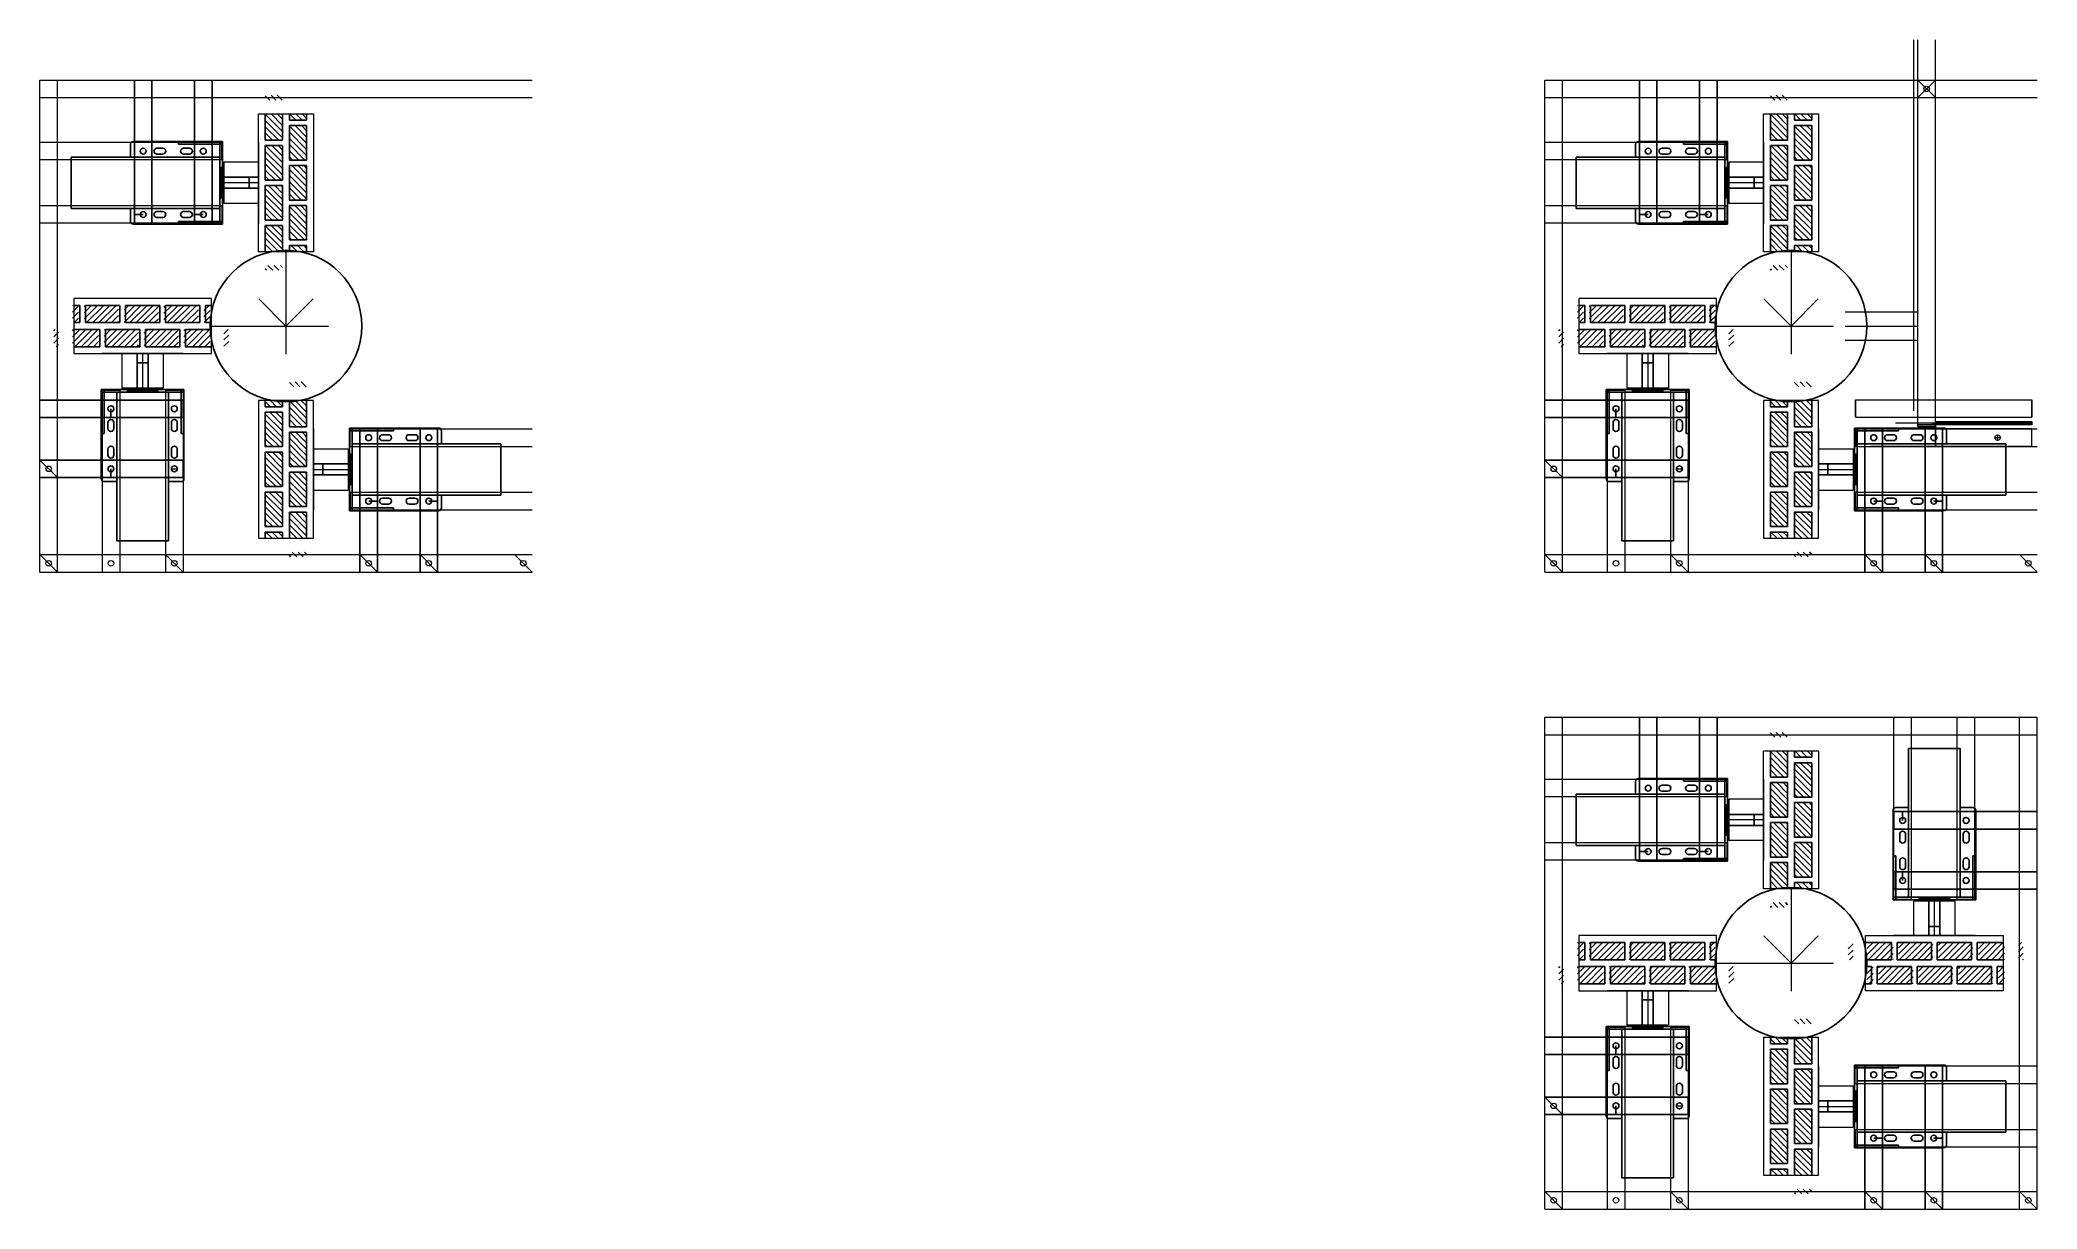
# Model space of a CAD drawing. Header units: millimetres. Extents: x -15418 to 43885, y -27590 to 23052.
# Drawn here: x 22732 to 24181, y -1129 to -281 of the extents above; entities that cross this region are included whole.
import ezdxf

# ---------------------------------------------------------------- set-up
doc = ezdxf.new("R2010")
doc.units = ezdxf.units.MM
doc.header["$LTSCALE"] = 0.5
doc.layers.get('0').update_dxf_attribs({"lineweight": 5})
doc.layers.get('Defpoints').update_dxf_attribs({"color": 4})
for name, color, linetype in [('Layer1', 1, 'Continuous'), ('Layer2', 2, 'Continuous'), ('Layer3', 9, 'Continuous'), ('Layer4', 6, 'Continuous')]:
    doc.layers.add(name, color=color, linetype=linetype)
for name, color, linetype, lineweight in [('Layer5', 51, 'Continuous', 5), ('Layer8', 7, 'Continuous', 5), ('Layer9', 3, 'Continuous', 5)]:
    doc.layers.add(name, color=color, linetype=linetype, lineweight=lineweight)

msp = doc.modelspace()

# ---------------------------------------------------------------- hatches: boundary and pattern name
at = {"layer": 'Layer3', "transparency": 33554661}
h = msp.add_hatch(dxfattribs=at)
h.set_pattern_fill('ANSI31', color=256, angle=90)
h.set_pattern_definition([(135, (37711.2454, -23870.2352), (-2.24506403, -2.24506403), [])])
h.paths.add_polyline_path([(22913.0353, -400.8949), (22925.5353, -400.8949), (22925.5353, -425.8949), (22913.0353, -425.8949)])
h.paths.add_polyline_path([(22895.5353, -386.3949), (22908.0353, -386.3949), (22908.0353, -411.3949), (22895.5353, -411.3949)])
h.paths.add_polyline_path([(22925.5353, -396.8949), (22913.0353, -396.8949), (22913.0353, -371.8949), (22925.5353, -371.8949)])
h.paths.add_polyline_path([(22908.0353, -382.3949), (22895.5353, -382.3949), (22895.5353, -357.3949), (22908.0353, -357.3949)])
h.paths.add_polyline_path([(22925.5353, -367.8949), (22913.0353, -367.8949), (22913.0353, -342.8949), (22925.5353, -342.8949)])
h.paths.add_polyline_path([(22908.0353, -320.8949), (22908.0353, -324.3949), (22895.5353, -324.3949), (22895.5353, -320.8949)])
h.paths.add_polyline_path([(22908.0353, -444.3949), (22908.0353, -447.8949), (22895.5353, -447.8949), (22895.5353, -444.3949)])
h.paths.add_polyline_path([(22913.0353, -334.3949), (22925.5353, -334.3949), (22925.5353, -338.8949), (22913.0353, -338.8949)])
h.paths.add_polyline_path([(22895.5353, -334.3949), (22908.0353, -334.3949), (22908.0353, -353.3949), (22895.5353, -353.3949)])
h.paths.add_polyline_path([(22925.5353, -434.3949), (22913.0353, -434.3949), (22913.0353, -429.8949), (22925.5353, -429.8949)])
h.paths.add_polyline_path([(22908.0353, -434.3949), (22895.5353, -434.3949), (22895.5353, -415.3949), (22908.0353, -415.3949)])
h = msp.add_hatch(dxfattribs=at)
h.set_pattern_fill('ANSI31', color=256, angle=90)
h.set_pattern_definition([(135, (38803.1414, -23870.2352), (-2.24506403, -2.24506403), [])])
h.paths.add_polyline_path([(24004.9313, -400.8949), (24017.4313, -400.8949), (24017.4313, -425.8949), (24004.9313, -425.8949)])
h.paths.add_polyline_path([(23987.4313, -386.3949), (23999.9313, -386.3949), (23999.9313, -411.3949), (23987.4313, -411.3949)])
h.paths.add_polyline_path([(24017.4313, -396.8949), (24004.9313, -396.8949), (24004.9313, -371.8949), (24017.4313, -371.8949)])
h.paths.add_polyline_path([(23999.9313, -382.3949), (23987.4313, -382.3949), (23987.4313, -357.3949), (23999.9313, -357.3949)])
h.paths.add_polyline_path([(24017.4313, -367.8949), (24004.9313, -367.8949), (24004.9313, -342.8949), (24017.4313, -342.8949)])
h.paths.add_polyline_path([(23999.9313, -320.8949), (23999.9313, -324.3949), (23987.4313, -324.3949), (23987.4313, -320.8949)])
h.paths.add_polyline_path([(23999.9313, -444.3949), (23999.9313, -447.8949), (23987.4313, -447.8949), (23987.4313, -444.3949)])
h.paths.add_polyline_path([(24004.9313, -334.3949), (24017.4313, -334.3949), (24017.4313, -338.8949), (24004.9313, -338.8949)])
h.paths.add_polyline_path([(23987.4313, -334.3949), (23999.9313, -334.3949), (23999.9313, -353.3949), (23987.4313, -353.3949)])
h.paths.add_polyline_path([(24017.4313, -434.3949), (24004.9313, -434.3949), (24004.9313, -429.8949), (24017.4313, -429.8949)])
h.paths.add_polyline_path([(23999.9313, -434.3949), (23987.4313, -434.3949), (23987.4313, -415.3949), (23999.9313, -415.3949)])
h = msp.add_hatch(dxfattribs=at)
h.set_pattern_fill('ANSI31', color=256)
h.set_pattern_definition([(45, (-680.305, -15962.0922), (-2.24506403, 2.24506403), [])])
h.paths.add_polyline_path([(22789.0353, -485.8949), (22789.0353, -473.3949), (22764.0353, -473.3949), (22764.0353, -485.8949)])
h.paths.add_polyline_path([(22803.5353, -503.3949), (22803.5353, -490.8949), (22778.5353, -490.8949), (22778.5353, -503.3949)])
h.paths.add_polyline_path([(22793.0353, -473.3949), (22793.0353, -485.8949), (22818.0353, -485.8949), (22818.0353, -473.3949)])
h.paths.add_polyline_path([(22807.5353, -490.8949), (22807.5353, -503.3949), (22832.5353, -503.3949), (22832.5353, -490.8949)])
h.paths.add_polyline_path([(22822.0353, -473.3949), (22822.0353, -485.8949), (22847.0353, -485.8949), (22847.0353, -473.3949)])
h.paths.add_polyline_path([(22869.0353, -490.8949), (22865.5353, -490.8949), (22865.5353, -503.3949), (22869.0353, -503.3949)])
h.paths.add_polyline_path([(22745.5353, -490.8949), (22742.0353, -490.8949), (22742.0353, -503.3949), (22745.5353, -503.3949)])
h.paths.add_polyline_path([(22755.5353, -473.3949), (22755.5353, -485.8949), (22760.0353, -485.8949), (22760.0353, -473.3949)])
h.paths.add_polyline_path([(22755.5353, -490.8949), (22755.5353, -503.3949), (22774.5353, -503.3949), (22774.5353, -490.8949)])
h.paths.add_polyline_path([(22855.5353, -503.3949), (22855.5353, -490.8949), (22836.5353, -490.8949), (22836.5353, -503.3949)])
h.paths.add_polyline_path([(22855.5353, -485.8949), (22855.5353, -473.3949), (22851.0353, -473.3949), (22851.0353, -485.8949)])
h = msp.add_hatch(dxfattribs=at)
h.set_pattern_fill('ANSI31', color=256)
h.set_pattern_definition([(45, (411.591, -15962.0922), (-2.24506403, 2.24506403), [])])
h.paths.add_polyline_path([(23880.9313, -485.8949), (23880.9313, -473.3949), (23855.9313, -473.3949), (23855.9313, -485.8949)])
h.paths.add_polyline_path([(23895.4313, -503.3949), (23895.4313, -490.8949), (23870.4313, -490.8949), (23870.4313, -503.3949)])
h.paths.add_polyline_path([(23884.9313, -473.3949), (23884.9313, -485.8949), (23909.9313, -485.8949), (23909.9313, -473.3949)])
h.paths.add_polyline_path([(23899.4313, -490.8949), (23899.4313, -503.3949), (23924.4313, -503.3949), (23924.4313, -490.8949)])
h.paths.add_polyline_path([(23913.9313, -473.3949), (23913.9313, -485.8949), (23938.9313, -485.8949), (23938.9313, -473.3949)])
h.paths.add_polyline_path([(23960.9313, -490.8949), (23957.4313, -490.8949), (23957.4313, -503.3949), (23960.9313, -503.3949)])
h.paths.add_polyline_path([(23837.4313, -490.8949), (23833.9313, -490.8949), (23833.9313, -503.3949), (23837.4313, -503.3949)])
h.paths.add_polyline_path([(23847.4313, -473.3949), (23847.4313, -485.8949), (23851.9313, -485.8949), (23851.9313, -473.3949)])
h.paths.add_polyline_path([(23847.4313, -490.8949), (23847.4313, -503.3949), (23866.4313, -503.3949), (23866.4313, -490.8949)])
h.paths.add_polyline_path([(23947.4313, -503.3949), (23947.4313, -490.8949), (23928.4313, -490.8949), (23928.4313, -503.3949)])
h.paths.add_polyline_path([(23947.4313, -485.8949), (23947.4313, -473.3949), (23942.9313, -473.3949), (23942.9313, -485.8949)])
h = msp.add_hatch(dxfattribs=at)
h.set_pattern_fill('ANSI31', color=256, angle=90)
h.set_pattern_definition([(135, (38384.2326, -24078.2352), (-2.24506403, -2.24506403), [])])
h.paths.add_polyline_path([(22908.0353, -608.8949), (22895.5353, -608.8949), (22895.5353, -633.8949), (22908.0353, -633.8949)])
h.paths.add_polyline_path([(22925.5353, -594.3949), (22913.0353, -594.3949), (22913.0353, -619.3949), (22925.5353, -619.3949)])
h.paths.add_polyline_path([(22895.5353, -604.8949), (22908.0353, -604.8949), (22908.0353, -579.8949), (22895.5353, -579.8949)])
h.paths.add_polyline_path([(22913.0353, -590.3949), (22925.5353, -590.3949), (22925.5353, -565.3949), (22913.0353, -565.3949)])
h.paths.add_polyline_path([(22895.5353, -575.8949), (22908.0353, -575.8949), (22908.0353, -550.8949), (22895.5353, -550.8949)])
h.paths.add_polyline_path([(22913.0353, -528.8949), (22913.0353, -532.3949), (22925.5353, -532.3949), (22925.5353, -528.8949)])
h.paths.add_polyline_path([(22913.0353, -652.3949), (22913.0353, -655.8949), (22925.5353, -655.8949), (22925.5353, -652.3949)])
h.paths.add_polyline_path([(22908.0353, -542.3949), (22895.5353, -542.3949), (22895.5353, -546.8949), (22908.0353, -546.8949)])
h.paths.add_polyline_path([(22925.5353, -542.3949), (22913.0353, -542.3949), (22913.0353, -561.3949), (22925.5353, -561.3949)])
h.paths.add_polyline_path([(22895.5353, -642.3949), (22908.0353, -642.3949), (22908.0353, -637.8949), (22895.5353, -637.8949)])
h.paths.add_polyline_path([(22913.0353, -642.3949), (22925.5353, -642.3949), (22925.5353, -623.3949), (22913.0353, -623.3949)])
h = msp.add_hatch(dxfattribs=at)
h.set_pattern_fill('ANSI31', color=256, angle=90)
h.set_pattern_definition([(135, (39476.1286, -24078.2352), (-2.24506403, -2.24506403), [])])
h.paths.add_polyline_path([(23999.9313, -608.8949), (23987.4313, -608.8949), (23987.4313, -633.8949), (23999.9313, -633.8949)])
h.paths.add_polyline_path([(24017.4313, -594.3949), (24004.9313, -594.3949), (24004.9313, -619.3949), (24017.4313, -619.3949)])
h.paths.add_polyline_path([(23987.4313, -604.8949), (23999.9313, -604.8949), (23999.9313, -579.8949), (23987.4313, -579.8949)])
h.paths.add_polyline_path([(24004.9313, -590.3949), (24017.4313, -590.3949), (24017.4313, -565.3949), (24004.9313, -565.3949)])
h.paths.add_polyline_path([(23987.4313, -575.8949), (23999.9313, -575.8949), (23999.9313, -550.8949), (23987.4313, -550.8949)])
h.paths.add_polyline_path([(24004.9313, -528.8949), (24004.9313, -532.3949), (24017.4313, -532.3949), (24017.4313, -528.8949)])
h.paths.add_polyline_path([(24004.9313, -652.3949), (24004.9313, -655.8949), (24017.4313, -655.8949), (24017.4313, -652.3949)])
h.paths.add_polyline_path([(23999.9313, -542.3949), (23987.4313, -542.3949), (23987.4313, -546.8949), (23999.9313, -546.8949)])
h.paths.add_polyline_path([(24017.4313, -542.3949), (24004.9313, -542.3949), (24004.9313, -561.3949), (24017.4313, -561.3949)])
h.paths.add_polyline_path([(23987.4313, -642.3949), (23999.9313, -642.3949), (23999.9313, -637.8949), (23987.4313, -637.8949)])
h.paths.add_polyline_path([(24004.9313, -642.3949), (24017.4313, -642.3949), (24017.4313, -623.3949), (24004.9313, -623.3949)])
h = msp.add_hatch(dxfattribs=at)
h.set_pattern_fill('ANSI31', color=256, angle=90)
h.set_pattern_definition([(135, (38803.1414, -24332.6102), (-2.24506403, -2.24506403), [])])
h.paths.add_polyline_path([(24004.9313, -863.2699), (24017.4313, -863.2699), (24017.4313, -888.2699), (24004.9313, -888.2699)])
h.paths.add_polyline_path([(23987.4313, -848.7699), (23999.9313, -848.7699), (23999.9313, -873.7699), (23987.4313, -873.7699)])
h.paths.add_polyline_path([(24017.4313, -859.2699), (24004.9313, -859.2699), (24004.9313, -834.2699), (24017.4313, -834.2699)])
h.paths.add_polyline_path([(23999.9313, -844.7699), (23987.4313, -844.7699), (23987.4313, -819.7699), (23999.9313, -819.7699)])
h.paths.add_polyline_path([(24017.4313, -830.2699), (24004.9313, -830.2699), (24004.9313, -805.2699), (24017.4313, -805.2699)])
h.paths.add_polyline_path([(23999.9313, -783.2699), (23999.9313, -786.7699), (23987.4313, -786.7699), (23987.4313, -783.2699)])
h.paths.add_polyline_path([(23999.9313, -906.7699), (23999.9313, -910.2699), (23987.4313, -910.2699), (23987.4313, -906.7699)])
h.paths.add_polyline_path([(24004.9313, -796.7699), (24017.4313, -796.7699), (24017.4313, -801.2699), (24004.9313, -801.2699)])
h.paths.add_polyline_path([(23987.4313, -796.7699), (23999.9313, -796.7699), (23999.9313, -815.7699), (23987.4313, -815.7699)])
h.paths.add_polyline_path([(24017.4313, -896.7699), (24004.9313, -896.7699), (24004.9313, -892.2699), (24017.4313, -892.2699)])
h.paths.add_polyline_path([(23999.9313, -896.7699), (23987.4313, -896.7699), (23987.4313, -877.7699), (23999.9313, -877.7699)])
h = msp.add_hatch(dxfattribs=at)
h.set_pattern_fill('ANSI31', color=256)
h.set_pattern_definition([(45, (411.591, -16424.467), (-2.24506403, 2.24506403), [])])
h.paths.add_polyline_path([(23880.9313, -948.2699), (23880.9313, -935.7699), (23855.9313, -935.7699), (23855.9313, -948.2699)])
h.paths.add_polyline_path([(23895.4313, -965.7699), (23895.4313, -953.2699), (23870.4313, -953.2699), (23870.4313, -965.7699)])
h.paths.add_polyline_path([(23884.9313, -935.7699), (23884.9313, -948.2699), (23909.9313, -948.2699), (23909.9313, -935.7699)])
h.paths.add_polyline_path([(23899.4313, -953.2699), (23899.4313, -965.7699), (23924.4313, -965.7699), (23924.4313, -953.2699)])
h.paths.add_polyline_path([(23913.9313, -935.7699), (23913.9313, -948.2699), (23938.9313, -948.2699), (23938.9313, -935.7699)])
h.paths.add_polyline_path([(23960.9313, -953.2699), (23957.4313, -953.2699), (23957.4313, -965.7699), (23960.9313, -965.7699)])
h.paths.add_polyline_path([(23837.4313, -953.2699), (23833.9313, -953.2699), (23833.9313, -965.7699), (23837.4313, -965.7699)])
h.paths.add_polyline_path([(23847.4313, -935.7699), (23847.4313, -948.2699), (23851.9313, -948.2699), (23851.9313, -935.7699)])
h.paths.add_polyline_path([(23847.4313, -953.2699), (23847.4313, -965.7699), (23866.4313, -965.7699), (23866.4313, -953.2699)])
h.paths.add_polyline_path([(23947.4313, -965.7699), (23947.4313, -953.2699), (23928.4313, -953.2699), (23928.4313, -965.7699)])
h.paths.add_polyline_path([(23947.4313, -948.2699), (23947.4313, -935.7699), (23942.9313, -935.7699), (23942.9313, -948.2699)])
h = msp.add_hatch(dxfattribs=at)
h.set_pattern_fill('ANSI31', color=256)
h.set_pattern_definition([(45, (621.591, -15885.2665), (-2.24506403, 2.24506403), [])])
h.paths.add_polyline_path([(24090.9313, -953.2699), (24090.9313, -965.7699), (24065.9313, -965.7699), (24065.9313, -953.2699)])
h.paths.add_polyline_path([(24105.4313, -935.7699), (24105.4313, -948.2699), (24080.4313, -948.2699), (24080.4313, -935.7699)])
h.paths.add_polyline_path([(24094.9313, -965.7699), (24094.9313, -953.2699), (24119.9313, -953.2699), (24119.9313, -965.7699)])
h.paths.add_polyline_path([(24109.4313, -948.2699), (24109.4313, -935.7699), (24134.4313, -935.7699), (24134.4313, -948.2699)])
h.paths.add_polyline_path([(24123.9313, -965.7699), (24123.9313, -953.2699), (24148.9313, -953.2699), (24148.9313, -965.7699)])
h.paths.add_polyline_path([(24170.9313, -948.2699), (24167.4313, -948.2699), (24167.4313, -935.7699), (24170.9313, -935.7699)])
h.paths.add_polyline_path([(24047.4313, -948.2699), (24043.9313, -948.2699), (24043.9313, -935.7699), (24047.4313, -935.7699)])
h.paths.add_polyline_path([(24057.4313, -965.7699), (24057.4313, -953.2699), (24061.9313, -953.2699), (24061.9313, -965.7699)])
h.paths.add_polyline_path([(24057.4313, -948.2699), (24057.4313, -935.7699), (24076.4313, -935.7699), (24076.4313, -948.2699)])
h.paths.add_polyline_path([(24157.4313, -935.7699), (24157.4313, -948.2699), (24138.4313, -948.2699), (24138.4313, -935.7699)])
h.paths.add_polyline_path([(24157.4313, -953.2699), (24157.4313, -965.7699), (24152.9313, -965.7699), (24152.9313, -953.2699)])
h = msp.add_hatch(dxfattribs=at)
h.set_pattern_fill('ANSI31', color=256, angle=90)
h.set_pattern_definition([(135, (39476.1286, -24540.6102), (-2.24506403, -2.24506403), [])])
h.paths.add_polyline_path([(23999.9313, -1071.2699), (23987.4313, -1071.2699), (23987.4313, -1096.2699), (23999.9313, -1096.2699)])
h.paths.add_polyline_path([(24017.4313, -1056.7699), (24004.9313, -1056.7699), (24004.9313, -1081.7699), (24017.4313, -1081.7699)])
h.paths.add_polyline_path([(23987.4313, -1067.2699), (23999.9313, -1067.2699), (23999.9313, -1042.2699), (23987.4313, -1042.2699)])
h.paths.add_polyline_path([(24004.9313, -1052.7699), (24017.4313, -1052.7699), (24017.4313, -1027.7699), (24004.9313, -1027.7699)])
h.paths.add_polyline_path([(23987.4313, -1038.2699), (23999.9313, -1038.2699), (23999.9313, -1013.2699), (23987.4313, -1013.2699)])
h.paths.add_polyline_path([(24004.9313, -991.2699), (24004.9313, -994.7699), (24017.4313, -994.7699), (24017.4313, -991.2699)])
h.paths.add_polyline_path([(24004.9313, -1114.7699), (24004.9313, -1118.2699), (24017.4313, -1118.2699), (24017.4313, -1114.7699)])
h.paths.add_polyline_path([(23999.9313, -1004.7699), (23987.4313, -1004.7699), (23987.4313, -1009.2699), (23999.9313, -1009.2699)])
h.paths.add_polyline_path([(24017.4313, -1004.7699), (24004.9313, -1004.7699), (24004.9313, -1023.7699), (24017.4313, -1023.7699)])
h.paths.add_polyline_path([(23987.4313, -1104.7699), (23999.9313, -1104.7699), (23999.9313, -1100.2699), (23987.4313, -1100.2699)])
h.paths.add_polyline_path([(24004.9313, -1104.7699), (24017.4313, -1104.7699), (24017.4313, -1085.7699), (24004.9313, -1085.7699)])

# ---------------------------------------------------------------- linework, layer by layer
at = {"transparency": 33554661}
for p, q in [((24091.4313, -549.8263), (24091.4313, -280.6943)), ((22890.5353, -434.3949), (22890.5353, -334.3949)), ((22890.5353, -334.3949), (22930.5353, -334.3949)), ((22930.5353, -334.3949), (22930.5353, -434.3949)), ((23982.4313, -434.3949), (23982.4313, -334.3949)), ((23982.4313, -334.3949), (24022.4313, -334.3949)), ((24022.4313, -334.3949), (24022.4313, -434.3949)), ((22890.5353, -413.8949), (22890.5353, -354.8949)), ((22890.5353, -354.8949), (22890.5353, -413.8949)), ((23982.4313, -413.8949), (23982.4313, -354.8949)), ((23982.4313, -354.8949), (23982.4313, -413.8949)), ((22865.5353, -369.3949), (22865.5353, -399.3949)), ((22890.5353, -369.3949), (22865.5353, -369.3949)), ((23957.4313, -369.3949), (23957.4313, -399.3949)), ((23982.4313, -369.3949), (23957.4313, -369.3949)), ((22890.5353, -384.3949), (22865.5353, -384.3949)), ((23982.4313, -384.3949), (23957.4313, -384.3949)), ((22890.5353, -399.3949), (22865.5353, -399.3949)), ((23982.4313, -399.3949), (23957.4313, -399.3949)), ((22930.5353, -434.3949), (22890.5353, -434.3949)), ((24022.4313, -434.3949), (23982.4313, -434.3949)), ((22856.5353, -468.3949), (22756.5353, -468.3949)), ((22756.5353, -468.3949), (22756.5353, -508.3949)), ((22856.5353, -508.3949), (22856.5353, -468.3949)), ((23948.4313, -468.3949), (23848.4313, -468.3949)), ((23848.4313, -468.3949), (23848.4313, -508.3949)), ((23948.4313, -508.3949), (23948.4313, -468.3949)), ((22756.5353, -508.3949), (22856.5353, -508.3949)), ((22777.0353, -508.3949), (22836.0353, -508.3949)), ((22836.0353, -508.3949), (22777.0353, -508.3949)), ((22791.5353, -508.3949), (22791.5353, -533.3949)), ((22806.5353, -508.3949), (22806.5353, -533.3949)), ((22821.5353, -508.3949), (22821.5353, -533.3949)), ((23848.4313, -508.3949), (23948.4313, -508.3949)), ((23868.9313, -508.3949), (23927.9313, -508.3949)), ((23927.9313, -508.3949), (23868.9313, -508.3949)), ((23883.4313, -508.3949), (23883.4313, -533.3949)), ((23898.4313, -508.3949), (23898.4313, -533.3949)), ((23913.4313, -508.3949), (23913.4313, -533.3949)), ((22821.5353, -533.3949), (22791.5353, -533.3949)), ((23913.4313, -533.3949), (23883.4313, -533.3949)), ((22890.5353, -542.3949), (22890.5353, -642.3949)), ((22930.5353, -542.3949), (22890.5353, -542.3949)), ((22930.5353, -642.3949), (22930.5353, -542.3949)), ((23982.4313, -542.3949), (23982.4313, -642.3949)), ((24022.4313, -542.3949), (23982.4313, -542.3949)), ((24022.4313, -642.3949), (24022.4313, -542.3949)), ((22930.5353, -621.8949), (22930.5353, -562.8949)), ((22930.5353, -562.8949), (22930.5353, -621.8949)), ((24022.4313, -621.8949), (24022.4313, -562.8949)), ((24022.4313, -562.8949), (24022.4313, -621.8949)), ((22930.5353, -577.3949), (22955.5353, -577.3949)), ((22955.5353, -577.3949), (22955.5353, -607.3949)), ((24022.4313, -577.3949), (24047.4313, -577.3949)), ((24047.4313, -577.3949), (24047.4313, -607.3949)), ((22930.5353, -592.3949), (22955.5353, -592.3949)), ((24022.4313, -592.3949), (24047.4313, -592.3949)), ((22930.5353, -607.3949), (22955.5353, -607.3949)), ((24022.4313, -607.3949), (24047.4313, -607.3949)), ((22890.5353, -642.3949), (22930.5353, -642.3949)), ((23982.4313, -642.3949), (24022.4313, -642.3949)), ((23982.4313, -896.7699), (23982.4313, -796.7699)), ((23982.4313, -796.7699), (24022.4313, -796.7699)), ((24022.4313, -796.7699), (24022.4313, -896.7699)), ((23982.4313, -876.2699), (23982.4313, -817.2699)), ((23982.4313, -817.2699), (23982.4313, -876.2699)), ((23957.4313, -831.7699), (23957.4313, -861.7699)), ((23982.4313, -831.7699), (23957.4313, -831.7699)), ((23982.4313, -846.7699), (23957.4313, -846.7699)), ((23982.4313, -861.7699), (23957.4313, -861.7699)), ((24022.4313, -896.7699), (23982.4313, -896.7699)), ((24121.4313, -905.7699), (24091.4313, -905.7699)), ((24091.4313, -930.7699), (24091.4313, -905.7699)), ((24106.4313, -930.7699), (24106.4313, -905.7699)), ((24121.4313, -930.7699), (24121.4313, -905.7699)), ((23948.4313, -930.7699), (23848.4313, -930.7699)), ((23848.4313, -930.7699), (23848.4313, -970.7699)), ((23948.4313, -970.7699), (23948.4313, -930.7699)), ((24056.4313, -930.7699), (24156.4313, -930.7699)), ((24056.4313, -970.7699), (24056.4313, -930.7699)), ((24076.9313, -930.7699), (24135.9313, -930.7699)), ((24135.9313, -930.7699), (24076.9313, -930.7699)), ((24156.4313, -930.7699), (24156.4313, -970.7699)), ((23848.4313, -970.7699), (23948.4313, -970.7699)), ((23868.9313, -970.7699), (23927.9313, -970.7699)), ((23927.9313, -970.7699), (23868.9313, -970.7699)), ((23883.4313, -970.7699), (23883.4313, -995.7699)), ((23898.4313, -970.7699), (23898.4313, -995.7699)), ((23913.4313, -970.7699), (23913.4313, -995.7699)), ((24156.4313, -970.7699), (24056.4313, -970.7699)), ((23913.4313, -995.7699), (23883.4313, -995.7699)), ((23982.4313, -1004.7699), (23982.4313, -1104.7699)), ((24022.4313, -1004.7699), (23982.4313, -1004.7699)), ((24022.4313, -1104.7699), (24022.4313, -1004.7699)), ((24022.4313, -1084.2699), (24022.4313, -1025.2699)), ((24022.4313, -1025.2699), (24022.4313, -1084.2699)), ((24022.4313, -1039.7699), (24047.4313, -1039.7699)), ((24047.4313, -1039.7699), (24047.4313, -1069.7699)), ((24022.4313, -1054.7699), (24047.4313, -1054.7699)), ((24022.4313, -1069.7699), (24047.4313, -1069.7699)), ((23982.4313, -1104.7699), (24022.4313, -1104.7699))]:
    msp.add_line(p, q, dxfattribs=at)
at = {"layer": 'Defpoints', "transparency": 33554661}
for p, q in [((22797.6753, -356.5449), (22797.6753, -365.7449)), ((22864.5353, -354.3949), (22799.8253, -354.3949)), ((22821.2353, -359.2449), (22816.9353, -359.2449)), ((22832.5353, -356.3949), (22832.5353, -354.3949)), ((22864.5353, -356.3949), (22832.5353, -356.3949)), ((22840.5353, -359.2449), (22836.2353, -359.2449)), ((22862.5353, -354.3949), (22862.5353, -414.3949)), ((22864.5353, -354.3949), (22864.5353, -414.3949)), ((22864.5353, -354.3949), (22864.5353, -356.3949)), ((23889.5713, -356.5449), (23889.5713, -365.7449)), ((23956.4313, -354.3949), (23891.7213, -354.3949)), ((23913.1313, -359.2449), (23908.8313, -359.2449)), ((23924.4313, -356.3949), (23924.4313, -354.3949)), ((23956.4313, -356.3949), (23924.4313, -356.3949)), ((23932.4313, -359.2449), (23928.1313, -359.2449)), ((23954.4313, -354.3949), (23954.4313, -414.3949)), ((23956.4313, -354.3949), (23956.4313, -414.3949)), ((23956.4313, -354.3949), (23956.4313, -356.3949)), ((22821.2353, -363.5449), (22816.9353, -363.5449)), ((22840.5353, -363.5449), (22836.2353, -363.5449)), ((22862.5353, -373.3949), (22864.5353, -373.3949)), ((23913.1313, -363.5449), (23908.8313, -363.5449)), ((23932.4313, -363.5449), (23928.1313, -363.5449)), ((23954.4313, -373.3949), (23956.4313, -373.3949)), ((22865.5353, -384.3949), (22864.5353, -384.3949)), ((23957.4313, -384.3949), (23956.4313, -384.3949)), ((22797.6753, -403.0449), (22797.6753, -412.2449)), ((22821.2353, -405.2449), (22816.9353, -405.2449)), ((22840.5353, -405.2449), (22836.2353, -405.2449)), ((22862.5353, -395.3949), (22864.5353, -395.3949)), ((23889.5713, -403.0449), (23889.5713, -412.2449)), ((23913.1313, -405.2449), (23908.8313, -405.2449)), ((23932.4313, -405.2449), (23928.1313, -405.2449)), ((23954.4313, -395.3949), (23956.4313, -395.3949)), ((22799.8253, -414.3949), (22864.5353, -414.3949)), ((22821.2353, -409.5449), (22816.9353, -409.5449)), ((22864.5353, -412.3949), (22832.5353, -412.3949)), ((22832.5353, -412.3949), (22832.5353, -414.3949)), ((22840.5353, -409.5449), (22836.2353, -409.5449)), ((22864.5353, -414.3949), (22864.5353, -412.3949)), ((23891.7213, -414.3949), (23956.4313, -414.3949)), ((23913.1313, -409.5449), (23908.8313, -409.5449)), ((23956.4313, -412.3949), (23924.4313, -412.3949)), ((23924.4313, -412.3949), (23924.4313, -414.3949)), ((23932.4313, -409.5449), (23928.1313, -409.5449)), ((23956.4313, -414.3949), (23956.4313, -412.3949)), ((22776.5353, -599.1049), (22776.5353, -534.3949)), ((22836.5353, -534.3949), (22776.5353, -534.3949)), ((22776.5353, -534.3949), (22778.5353, -534.3949)), ((22778.5353, -534.3949), (22778.5353, -566.3949)), ((22795.5353, -536.3949), (22795.5353, -534.3949)), ((22806.5353, -533.3949), (22806.5353, -534.3949)), ((22817.5353, -536.3949), (22817.5353, -534.3949)), ((22836.5353, -534.3949), (22834.5353, -534.3949)), ((22834.5353, -534.3949), (22834.5353, -566.3949)), ((22836.5353, -534.3949), (22836.5353, -599.1049)), ((23868.4313, -599.1049), (23868.4313, -534.3949)), ((23928.4313, -534.3949), (23868.4313, -534.3949)), ((23868.4313, -534.3949), (23870.4313, -534.3949)), ((23870.4313, -534.3949), (23870.4313, -566.3949)), ((23887.4313, -536.3949), (23887.4313, -534.3949)), ((23898.4313, -533.3949), (23898.4313, -534.3949)), ((23909.4313, -536.3949), (23909.4313, -534.3949)), ((23928.4313, -534.3949), (23926.4313, -534.3949)), ((23926.4313, -534.3949), (23926.4313, -566.3949)), ((23928.4313, -534.3949), (23928.4313, -599.1049)), ((22836.5353, -536.3949), (22776.5353, -536.3949)), ((23928.4313, -536.3949), (23868.4313, -536.3949)), ((22781.3853, -558.3949), (22781.3853, -562.6949)), ((22785.6853, -558.3949), (22785.6853, -562.6949)), ((22827.3853, -558.3949), (22827.3853, -562.6949)), ((22831.6853, -558.3949), (22831.6853, -562.6949)), ((22956.5353, -562.3949), (23021.2453, -562.3949)), ((22956.5353, -562.3949), (22956.5353, -622.3949)), ((22956.5353, -562.3949), (22956.5353, -564.3949)), ((22956.5353, -564.3949), (22988.5353, -564.3949)), ((22958.5353, -562.3949), (22958.5353, -622.3949)), ((22988.5353, -564.3949), (22988.5353, -562.3949)), ((23023.3953, -564.5449), (23023.3953, -573.7449)), ((23873.2813, -558.3949), (23873.2813, -562.6949)), ((23877.5813, -558.3949), (23877.5813, -562.6949)), ((23919.2813, -558.3949), (23919.2813, -562.6949)), ((23923.5813, -558.3949), (23923.5813, -562.6949)), ((24048.4313, -562.3949), (24113.1413, -562.3949)), ((24048.4313, -562.3949), (24048.4313, -622.3949)), ((24048.4313, -562.3949), (24048.4313, -564.3949)), ((24048.4313, -564.3949), (24080.4313, -564.3949)), ((24050.4313, -562.3949), (24050.4313, -622.3949)), ((24080.4313, -564.3949), (24080.4313, -562.3949)), ((24115.2913, -564.5449), (24115.2913, -573.7449)), ((22778.5353, -566.3949), (22776.5353, -566.3949)), ((22781.3853, -577.6949), (22781.3853, -581.9949)), ((22785.6853, -577.6949), (22785.6853, -581.9949)), ((22827.3853, -577.6949), (22827.3853, -581.9949)), ((22831.6853, -577.6949), (22831.6853, -581.9949)), ((22834.5353, -566.3949), (22836.5353, -566.3949)), ((22980.5353, -567.2449), (22984.8353, -567.2449)), ((22980.5353, -571.5449), (22984.8353, -571.5449)), ((22999.8353, -567.2449), (23004.1353, -567.2449)), ((22999.8353, -571.5449), (23004.1353, -571.5449)), ((23870.4313, -566.3949), (23868.4313, -566.3949)), ((23873.2813, -577.6949), (23873.2813, -581.9949)), ((23877.5813, -577.6949), (23877.5813, -581.9949)), ((23919.2813, -577.6949), (23919.2813, -581.9949)), ((23923.5813, -577.6949), (23923.5813, -581.9949)), ((23926.4313, -566.3949), (23928.4313, -566.3949)), ((24072.4313, -567.2449), (24076.7313, -567.2449)), ((24072.4313, -571.5449), (24076.7313, -571.5449)), ((24091.7313, -567.2449), (24096.0313, -567.2449)), ((24091.7313, -571.5449), (24096.0313, -571.5449)), ((22955.5353, -592.3949), (22956.5353, -592.3949)), ((22958.5353, -581.3949), (22956.5353, -581.3949)), ((24047.4313, -592.3949), (24048.4313, -592.3949)), ((24050.4313, -581.3949), (24048.4313, -581.3949)), ((22787.8853, -601.2549), (22778.6853, -601.2549)), ((22834.3853, -601.2549), (22825.1853, -601.2549)), ((22958.5353, -603.3949), (22956.5353, -603.3949)), ((23879.7813, -601.2549), (23870.5813, -601.2549)), ((23926.2813, -601.2549), (23917.0813, -601.2549)), ((24050.4313, -603.3949), (24048.4313, -603.3949)), ((22956.5353, -622.3949), (22956.5353, -620.3949)), ((22956.5353, -620.3949), (22988.5353, -620.3949)), ((23021.2453, -622.3949), (22956.5353, -622.3949)), ((22980.5353, -613.2449), (22984.8353, -613.2449)), ((22980.5353, -617.5449), (22984.8353, -617.5449)), ((22988.5353, -620.3949), (22988.5353, -622.3949)), ((22999.8353, -613.2449), (23004.1353, -613.2449)), ((22999.8353, -617.5449), (23004.1353, -617.5449)), ((23023.3953, -611.0449), (23023.3953, -620.2449)), ((24048.4313, -622.3949), (24048.4313, -620.3949)), ((24048.4313, -620.3949), (24080.4313, -620.3949)), ((24113.1413, -622.3949), (24048.4313, -622.3949)), ((24072.4313, -613.2449), (24076.7313, -613.2449)), ((24072.4313, -617.5449), (24076.7313, -617.5449)), ((24080.4313, -620.3949), (24080.4313, -622.3949)), ((24091.7313, -613.2449), (24096.0313, -613.2449)), ((24091.7313, -617.5449), (24096.0313, -617.5449)), ((24115.2913, -611.0449), (24115.2913, -620.2449)), ((23889.5713, -818.9199), (23889.5713, -828.1199)), ((23956.4313, -816.7699), (23891.7213, -816.7699)), ((23913.1313, -821.6199), (23908.8313, -821.6199)), ((23924.4313, -818.7699), (23924.4313, -816.7699)), ((23956.4313, -818.7699), (23924.4313, -818.7699)), ((23932.4313, -821.6199), (23928.1313, -821.6199)), ((23954.4313, -816.7699), (23954.4313, -876.7699)), ((23956.4313, -816.7699), (23956.4313, -876.7699)), ((23956.4313, -816.7699), (23956.4313, -818.7699)), ((23913.1313, -825.9199), (23908.8313, -825.9199)), ((23932.4313, -825.9199), (23928.1313, -825.9199)), ((23954.4313, -835.7699), (23956.4313, -835.7699)), ((24076.4313, -840.0599), (24076.4313, -904.7699)), ((24087.7813, -837.9099), (24078.5813, -837.9099)), ((24134.2813, -837.9099), (24125.0813, -837.9099)), ((24136.4313, -904.7699), (24136.4313, -840.0599)), ((23957.4313, -846.7699), (23956.4313, -846.7699)), ((23889.5713, -865.4199), (23889.5713, -874.6199)), ((23913.1313, -867.6199), (23908.8313, -867.6199)), ((23932.4313, -867.6199), (23928.1313, -867.6199)), ((23954.4313, -857.7699), (23956.4313, -857.7699)), ((24081.2813, -861.4699), (24081.2813, -857.1699)), ((24085.5813, -861.4699), (24085.5813, -857.1699)), ((24127.2813, -861.4699), (24127.2813, -857.1699)), ((24131.5813, -861.4699), (24131.5813, -857.1699)), ((23891.7213, -876.7699), (23956.4313, -876.7699)), ((23913.1313, -871.9199), (23908.8313, -871.9199)), ((23956.4313, -874.7699), (23924.4313, -874.7699)), ((23924.4313, -874.7699), (23924.4313, -876.7699)), ((23932.4313, -871.9199), (23928.1313, -871.9199)), ((23956.4313, -876.7699), (23956.4313, -874.7699)), ((24078.4313, -872.7699), (24076.4313, -872.7699)), ((24078.4313, -904.7699), (24078.4313, -872.7699)), ((24081.2813, -880.7699), (24081.2813, -876.4699)), ((24085.5813, -880.7699), (24085.5813, -876.4699)), ((24127.2813, -880.7699), (24127.2813, -876.4699)), ((24131.5813, -880.7699), (24131.5813, -876.4699)), ((24134.4313, -904.7699), (24134.4313, -872.7699)), ((24134.4313, -872.7699), (24136.4313, -872.7699)), ((24136.4313, -902.7699), (24076.4313, -902.7699)), ((24136.4313, -904.7699), (24076.4313, -904.7699)), ((24076.4313, -904.7699), (24078.4313, -904.7699)), ((24095.4313, -902.7699), (24095.4313, -904.7699)), ((24106.4313, -905.7699), (24106.4313, -904.7699)), ((24117.4313, -902.7699), (24117.4313, -904.7699)), ((24136.4313, -904.7699), (24134.4313, -904.7699)), ((23868.4313, -1061.4799), (23868.4313, -996.7699)), ((23928.4313, -996.7699), (23868.4313, -996.7699)), ((23868.4313, -996.7699), (23870.4313, -996.7699)), ((23928.4313, -998.7699), (23868.4313, -998.7699)), ((23870.4313, -996.7699), (23870.4313, -1028.7699)), ((23887.4313, -998.7699), (23887.4313, -996.7699)), ((23898.4313, -995.7699), (23898.4313, -996.7699)), ((23909.4313, -998.7699), (23909.4313, -996.7699)), ((23928.4313, -996.7699), (23926.4313, -996.7699)), ((23926.4313, -996.7699), (23926.4313, -1028.7699)), ((23928.4313, -996.7699), (23928.4313, -1061.4799)), ((23873.2813, -1020.7699), (23873.2813, -1025.0699)), ((23877.5813, -1020.7699), (23877.5813, -1025.0699)), ((23919.2813, -1020.7699), (23919.2813, -1025.0699)), ((23923.5813, -1020.7699), (23923.5813, -1025.0699)), ((24048.4313, -1024.7699), (24113.1413, -1024.7699)), ((24048.4313, -1024.7699), (24048.4313, -1084.7699)), ((24048.4313, -1024.7699), (24048.4313, -1026.7699)), ((24048.4313, -1026.7699), (24080.4313, -1026.7699)), ((24050.4313, -1024.7699), (24050.4313, -1084.7699)), ((24080.4313, -1026.7699), (24080.4313, -1024.7699)), ((24115.2913, -1026.9199), (24115.2913, -1036.1199)), ((23870.4313, -1028.7699), (23868.4313, -1028.7699)), ((23873.2813, -1040.0699), (23873.2813, -1044.3699)), ((23877.5813, -1040.0699), (23877.5813, -1044.3699)), ((23919.2813, -1040.0699), (23919.2813, -1044.3699)), ((23923.5813, -1040.0699), (23923.5813, -1044.3699)), ((23926.4313, -1028.7699), (23928.4313, -1028.7699)), ((24072.4313, -1029.6199), (24076.7313, -1029.6199)), ((24072.4313, -1033.9199), (24076.7313, -1033.9199)), ((24091.7313, -1029.6199), (24096.0313, -1029.6199)), ((24091.7313, -1033.9199), (24096.0313, -1033.9199)), ((24047.4313, -1054.7699), (24048.4313, -1054.7699)), ((24050.4313, -1043.7699), (24048.4313, -1043.7699)), ((23879.7813, -1063.6299), (23870.5813, -1063.6299)), ((23926.2813, -1063.6299), (23917.0813, -1063.6299)), ((24050.4313, -1065.7699), (24048.4313, -1065.7699)), ((24048.4313, -1084.7699), (24048.4313, -1082.7699)), ((24048.4313, -1082.7699), (24080.4313, -1082.7699)), ((24113.1413, -1084.7699), (24048.4313, -1084.7699)), ((24072.4313, -1075.6199), (24076.7313, -1075.6199)), ((24072.4313, -1079.9199), (24076.7313, -1079.9199)), ((24080.4313, -1082.7699), (24080.4313, -1084.7699)), ((24091.7313, -1075.6199), (24096.0313, -1075.6199)), ((24091.7313, -1079.9199), (24096.0313, -1079.9199)), ((24115.2913, -1073.4199), (24115.2913, -1082.6199))]:
    msp.add_line(p, q, dxfattribs=at)
for centre in [(22806.9353, -361.3949), (22850.5353, -361.3949), (22850.5353, -361.3949), (23898.8313, -361.3949), (23942.4313, -361.3949), (23942.4313, -361.3949), (22806.9353, -407.3949), (22850.5353, -407.3949), (22850.5353, -407.3949), (23898.8313, -407.3949), (23942.4313, -407.3949), (23942.4313, -407.3949), (22783.5353, -548.3949), (22829.5353, -548.3949), (23875.4313, -548.3949), (23921.4313, -548.3949), (22970.5353, -569.3949), (22970.5353, -569.3949), (23014.1353, -569.3949), (23014.1353, -569.3949), (24062.4313, -569.3949), (24062.4313, -569.3949), (24106.0313, -569.3949), (24106.0313, -569.3949), (22783.5353, -591.9949), (22829.5353, -591.9949), (23875.4313, -591.9949), (23921.4313, -591.9949), (22970.5353, -615.3949), (23014.1353, -615.3949), (24062.4313, -615.3949), (24106.0313, -615.3949), (23898.8313, -823.7699), (23942.4313, -823.7699), (23942.4313, -823.7699), (24083.4313, -847.1699), (24083.4313, -847.1699), (24129.4313, -847.1699), (23898.8313, -869.7699), (23942.4313, -869.7699), (23942.4313, -869.7699), (24083.4313, -890.7699), (24129.4313, -890.7699), (24129.4313, -890.7699), (23875.4313, -1010.7699), (23921.4313, -1010.7699), (24062.4313, -1031.7699), (24062.4313, -1031.7699), (24106.0313, -1031.7699), (24106.0313, -1031.7699), (23875.4313, -1054.3699), (23921.4313, -1054.3699), (24062.4313, -1077.7699), (24106.0313, -1077.7699)]:
    msp.add_circle(centre, 2.15, dxfattribs=at)
for centre, start, end in [((22799.8253, -356.5449), 90, 180), ((22816.9353, -361.3949), 90, 270), ((22821.2353, -361.3949), 270, 90), ((22836.2353, -361.3949), 90, 270), ((22840.5353, -361.3949), 270, 90), ((23891.7213, -356.5449), 90, 180), ((23908.8313, -361.3949), 90, 270), ((23913.1313, -361.3949), 270, 90), ((23928.1313, -361.3949), 90, 270), ((23932.4313, -361.3949), 270, 90), ((22816.9353, -407.3949), 90, 270), ((22821.2353, -407.3949), 270, 90), ((22836.2353, -407.3949), 90, 270), ((22840.5353, -407.3949), 270, 90), ((23908.8313, -407.3949), 90, 270), ((23913.1313, -407.3949), 270, 90), ((23928.1313, -407.3949), 90, 270), ((23932.4313, -407.3949), 270, 90), ((22799.8253, -412.2449), 180, 270), ((23891.7213, -412.2449), 180, 270), ((22783.5353, -558.3949), 0, 180), ((22783.5353, -562.6949), 180, 0), ((22829.5353, -558.3949), 0, 180), ((22829.5353, -562.6949), 180, 0), ((23021.2453, -564.5449), 360, 90), ((23875.4313, -558.3949), 0, 180), ((23875.4313, -562.6949), 180, 0), ((23921.4313, -558.3949), 0, 180), ((23921.4313, -562.6949), 180, 0), ((24113.1413, -564.5449), 360, 90), ((22783.5353, -577.6949), 0, 180), ((22829.5353, -577.6949), 0, 180), ((22980.5353, -569.3949), 90, 270), ((22984.8353, -569.3949), 270, 90), ((22999.8353, -569.3949), 90, 270), ((23004.1353, -569.3949), 270, 90), ((23875.4313, -577.6949), 0, 180), ((23921.4313, -577.6949), 0, 180), ((24072.4313, -569.3949), 90, 270), ((24076.7313, -569.3949), 270, 90), ((24091.7313, -569.3949), 90, 270), ((24096.0313, -569.3949), 270, 90), ((22783.5353, -581.9949), 180, 0), ((22829.5353, -581.9949), 180, 0), ((23875.4313, -581.9949), 180, 0), ((23921.4313, -581.9949), 180, 0), ((22778.6853, -599.1049), 180, 270), ((22834.3853, -599.1049), 270, 0), ((23870.5813, -599.1049), 180, 270), ((23926.2813, -599.1049), 270, 0), ((22980.5353, -615.3949), 90, 270), ((22984.8353, -615.3949), 270, 90), ((22999.8353, -615.3949), 90, 270), ((23004.1353, -615.3949), 270, 90), ((23021.2453, -620.2449), 270, 360), ((24072.4313, -615.3949), 90, 270), ((24076.7313, -615.3949), 270, 90), ((24091.7313, -615.3949), 90, 270), ((24096.0313, -615.3949), 270, 90), ((24113.1413, -620.2449), 270, 360), ((23891.7213, -818.9199), 90, 180), ((23908.8313, -823.7699), 90, 270), ((23913.1313, -823.7699), 270, 90), ((23928.1313, -823.7699), 90, 270), ((23932.4313, -823.7699), 270, 90), ((24078.5813, -840.0599), 90, 180), ((24134.2813, -840.0599), 0, 90), ((23908.8313, -869.7699), 90, 270), ((23913.1313, -869.7699), 270, 90), ((23928.1313, -869.7699), 90, 270), ((23932.4313, -869.7699), 270, 90), ((24083.4313, -857.1699), 0, 180), ((24083.4313, -861.4699), 180, 0), ((24129.4313, -857.1699), 0, 180), ((24129.4313, -861.4699), 180, 0), ((23891.7213, -874.6199), 180, 270), ((24083.4313, -876.4699), 0, 180), ((24083.4313, -880.7699), 180, 0), ((24129.4313, -876.4699), 0, 180), ((24129.4313, -880.7699), 180, 0), ((23875.4313, -1020.7699), 0, 180), ((23875.4313, -1025.0699), 180, 0), ((23921.4313, -1020.7699), 0, 180), ((23921.4313, -1025.0699), 180, 0), ((24113.1413, -1026.9199), 360, 90), ((23875.4313, -1040.0699), 0, 180), ((23921.4313, -1040.0699), 0, 180), ((24072.4313, -1031.7699), 90, 270), ((24076.7313, -1031.7699), 270, 90), ((24091.7313, -1031.7699), 90, 270), ((24096.0313, -1031.7699), 270, 90), ((23875.4313, -1044.3699), 180, 0), ((23921.4313, -1044.3699), 180, 0), ((23870.5813, -1061.4799), 180, 270), ((23926.2813, -1061.4799), 270, 0), ((24072.4313, -1077.7699), 90, 270), ((24076.7313, -1077.7699), 270, 90), ((24091.7313, -1077.7699), 90, 270), ((24096.0313, -1077.7699), 270, 90), ((24113.1413, -1082.6199), 270, 360)]:
    msp.add_arc(centre, 2.15, start, end, dxfattribs=at)
at = {"layer": 'Layer1', "transparency": 33554661}
for p, q in [((22862.5353, -365.7449), (22754.7353, -365.7449)), ((22754.7353, -403.0449), (22754.7353, -365.7449)), ((22862.5353, -403.0449), (22862.5353, -365.7449)), ((22862.5353, -373.3949), (22863.8353, -373.3949)), ((22863.8353, -395.3949), (22863.8353, -373.3949)), ((23954.4313, -365.7449), (23846.6313, -365.7449)), ((23846.6313, -403.0449), (23846.6313, -365.7449)), ((23954.4313, -403.0449), (23954.4313, -365.7449)), ((23954.4313, -373.3949), (23955.7313, -373.3949)), ((23955.7313, -395.3949), (23955.7313, -373.3949)), ((22862.5353, -380.3949), (22863.8353, -380.3949)), ((22862.5353, -384.3949), (22863.8353, -384.3949)), ((22862.5353, -388.3949), (22863.8353, -388.3949)), ((22883.8353, -380.3949), (22863.8353, -380.3949)), ((22863.8353, -388.3949), (22883.8353, -388.3949)), ((22883.8353, -388.3949), (22883.8353, -380.3949)), ((23954.4313, -380.3949), (23955.7313, -380.3949)), ((23954.4313, -384.3949), (23955.7313, -384.3949)), ((23954.4313, -388.3949), (23955.7313, -388.3949)), ((23975.7313, -380.3949), (23955.7313, -380.3949)), ((23955.7313, -388.3949), (23975.7313, -388.3949)), ((23975.7313, -388.3949), (23975.7313, -380.3949)), ((22862.5353, -403.0449), (22754.7353, -403.0449)), ((22862.5353, -395.3949), (22863.8353, -395.3949)), ((23954.4313, -403.0449), (23846.6313, -403.0449)), ((23954.4313, -395.3949), (23955.7313, -395.3949)), ((22802.5353, -535.0949), (22802.5353, -515.0949)), ((22802.5353, -515.0949), (22810.5353, -515.0949)), ((22810.5353, -515.0949), (22810.5353, -535.0949)), ((23894.4313, -535.0949), (23894.4313, -515.0949)), ((23894.4313, -515.0949), (23902.4313, -515.0949)), ((23902.4313, -515.0949), (23902.4313, -535.0949)), ((22795.5353, -536.3949), (22795.5353, -535.0949)), ((22795.5353, -535.0949), (22817.5353, -535.0949)), ((22802.5353, -536.3949), (22802.5353, -535.0949)), ((22806.5353, -536.3949), (22806.5353, -535.0949)), ((22810.5353, -536.3949), (22810.5353, -535.0949)), ((22817.5353, -536.3949), (22817.5353, -535.0949)), ((23887.4313, -536.3949), (23887.4313, -535.0949)), ((23887.4313, -535.0949), (23909.4313, -535.0949)), ((23894.4313, -536.3949), (23894.4313, -535.0949)), ((23898.4313, -536.3949), (23898.4313, -535.0949)), ((23902.4313, -536.3949), (23902.4313, -535.0949)), ((23909.4313, -536.3949), (23909.4313, -535.0949)), ((22787.8853, -536.3949), (22825.1853, -536.3949)), ((22787.8853, -536.3949), (22787.8853, -644.1949)), ((22825.1853, -536.3949), (22825.1853, -644.1949)), ((23879.7813, -536.3949), (23917.0813, -536.3949)), ((23879.7813, -536.3949), (23879.7813, -644.1949)), ((23917.0813, -536.3949), (23917.0813, -644.1949)), ((22958.5353, -611.0449), (22958.5353, -573.7449)), ((22958.5353, -573.7449), (23066.3353, -573.7449)), ((23066.3353, -611.0449), (23066.3353, -573.7449)), ((24050.4313, -611.0449), (24050.4313, -573.7449)), ((24050.4313, -573.7449), (24158.2313, -573.7449)), ((24158.2313, -611.0449), (24158.2313, -573.7449)), ((22937.2353, -596.3949), (22937.2353, -588.3949)), ((22937.2353, -588.3949), (22957.2353, -588.3949)), ((22958.5353, -581.3949), (22957.2353, -581.3949)), ((22957.2353, -603.3949), (22957.2353, -581.3949)), ((22958.5353, -588.3949), (22957.2353, -588.3949)), ((22958.5353, -592.3949), (22957.2353, -592.3949)), ((24029.1313, -596.3949), (24029.1313, -588.3949)), ((24029.1313, -588.3949), (24049.1313, -588.3949)), ((24050.4313, -581.3949), (24049.1313, -581.3949)), ((24049.1313, -603.3949), (24049.1313, -581.3949)), ((24050.4313, -588.3949), (24049.1313, -588.3949)), ((24050.4313, -592.3949), (24049.1313, -592.3949)), ((22957.2353, -596.3949), (22937.2353, -596.3949)), ((22958.5353, -596.3949), (22957.2353, -596.3949)), ((22958.5353, -603.3949), (22957.2353, -603.3949)), ((24049.1313, -596.3949), (24029.1313, -596.3949)), ((24050.4313, -596.3949), (24049.1313, -596.3949)), ((24050.4313, -603.3949), (24049.1313, -603.3949)), ((22958.5353, -611.0449), (23066.3353, -611.0449)), ((24050.4313, -611.0449), (24158.2313, -611.0449)), ((22787.8853, -644.1949), (22825.1853, -644.1949)), ((23879.7813, -644.1949), (23917.0813, -644.1949)), ((24087.7813, -794.9699), (24125.0813, -794.9699)), ((24087.7813, -902.7699), (24087.7813, -794.9699)), ((24125.0813, -902.7699), (24125.0813, -794.9699)), ((23954.4313, -828.1199), (23846.6313, -828.1199)), ((23846.6313, -865.4199), (23846.6313, -828.1199)), ((23954.4313, -865.4199), (23954.4313, -828.1199)), ((23954.4313, -835.7699), (23955.7313, -835.7699)), ((23955.7313, -857.7699), (23955.7313, -835.7699)), ((23954.4313, -842.7699), (23955.7313, -842.7699)), ((23954.4313, -846.7699), (23955.7313, -846.7699)), ((23954.4313, -850.7699), (23955.7313, -850.7699)), ((23975.7313, -842.7699), (23955.7313, -842.7699)), ((23955.7313, -850.7699), (23975.7313, -850.7699)), ((23975.7313, -850.7699), (23975.7313, -842.7699)), ((23954.4313, -865.4199), (23846.6313, -865.4199)), ((23954.4313, -857.7699), (23955.7313, -857.7699)), ((24087.7813, -902.7699), (24125.0813, -902.7699)), ((24095.4313, -902.7699), (24095.4313, -904.0699)), ((24095.4313, -904.0699), (24117.4313, -904.0699)), ((24102.4313, -902.7699), (24102.4313, -904.0699)), ((24102.4313, -904.0699), (24102.4313, -924.0699)), ((24106.4313, -902.7699), (24106.4313, -904.0699)), ((24110.4313, -902.7699), (24110.4313, -904.0699)), ((24110.4313, -924.0699), (24110.4313, -904.0699)), ((24117.4313, -902.7699), (24117.4313, -904.0699)), ((24102.4313, -924.0699), (24110.4313, -924.0699)), ((23894.4313, -997.4699), (23894.4313, -977.4699)), ((23894.4313, -977.4699), (23902.4313, -977.4699)), ((23902.4313, -977.4699), (23902.4313, -997.4699)), ((23879.7813, -998.7699), (23917.0813, -998.7699)), ((23879.7813, -998.7699), (23879.7813, -1106.5699)), ((23887.4313, -998.7699), (23887.4313, -997.4699)), ((23887.4313, -997.4699), (23909.4313, -997.4699)), ((23894.4313, -998.7699), (23894.4313, -997.4699)), ((23898.4313, -998.7699), (23898.4313, -997.4699)), ((23902.4313, -998.7699), (23902.4313, -997.4699)), ((23909.4313, -998.7699), (23909.4313, -997.4699)), ((23917.0813, -998.7699), (23917.0813, -1106.5699)), ((24050.4313, -1073.4199), (24050.4313, -1036.1199)), ((24050.4313, -1036.1199), (24158.2313, -1036.1199)), ((24158.2313, -1073.4199), (24158.2313, -1036.1199)), ((24029.1313, -1058.7699), (24029.1313, -1050.7699)), ((24029.1313, -1050.7699), (24049.1313, -1050.7699)), ((24050.4313, -1043.7699), (24049.1313, -1043.7699)), ((24049.1313, -1065.7699), (24049.1313, -1043.7699)), ((24050.4313, -1050.7699), (24049.1313, -1050.7699)), ((24050.4313, -1054.7699), (24049.1313, -1054.7699)), ((24049.1313, -1058.7699), (24029.1313, -1058.7699)), ((24050.4313, -1058.7699), (24049.1313, -1058.7699)), ((24050.4313, -1065.7699), (24049.1313, -1065.7699)), ((24050.4313, -1073.4199), (24158.2313, -1073.4199)), ((23879.7813, -1106.5699), (23917.0813, -1106.5699))]:
    msp.add_line(p, q, dxfattribs=at)
at = {"layer": 'Layer2', "transparency": 33554661}
for p, q in [((22800.5853, -309.8949), (22800.5853, -413.8949)), ((22813.2853, -309.8949), (22813.2853, -413.8949)), ((22844.1853, -309.8949), (22844.1853, -413.8949)), ((22856.8853, -309.8949), (22856.8853, -413.8949)), ((23892.4813, -309.8949), (23892.4813, -413.8949)), ((23905.1813, -309.8949), (23905.1813, -413.8949)), ((23936.0813, -309.8949), (23936.0813, -413.8949)), ((23948.7813, -309.8949), (23948.7813, -413.8949)), ((22890.5353, -380.3949), (22865.5353, -380.3949)), ((22890.5353, -388.3949), (22865.5353, -388.3949)), ((23982.4313, -380.3949), (23957.4313, -380.3949)), ((23982.4313, -388.3949), (23957.4313, -388.3949)), ((22813.2853, -413.8949), (22800.5853, -413.8949)), ((22856.8853, -413.8949), (22844.1853, -413.8949)), ((23905.1813, -413.8949), (23892.4813, -413.8949)), ((23948.7813, -413.8949), (23936.0813, -413.8949)), ((22802.5353, -508.3949), (22802.5353, -533.3949)), ((22810.5353, -508.3949), (22810.5353, -533.3949)), ((23894.4313, -508.3949), (23894.4313, -533.3949)), ((23902.4313, -508.3949), (23902.4313, -533.3949)), ((22732.0353, -542.0449), (22836.0353, -542.0449)), ((22836.0353, -554.7449), (22836.0353, -542.0449)), ((23823.9313, -542.0449), (23927.9313, -542.0449)), ((23927.9313, -554.7449), (23927.9313, -542.0449)), ((24049.1694, -554.5449), (24049.1694, -541.8449)), ((24177.1717, -554.5449), (24177.1717, -541.8449)), ((22732.0353, -554.7449), (22836.0353, -554.7449)), ((22964.1853, -666.8949), (22964.1853, -562.8949)), ((22964.1853, -562.8949), (22976.8853, -562.8949)), ((22976.8853, -666.8949), (22976.8853, -562.8949)), ((23007.7853, -666.8949), (23007.7853, -562.8949)), ((23007.7853, -562.8949), (23020.4853, -562.8949)), ((23020.4853, -666.8949), (23020.4853, -562.8949)), ((23823.9313, -554.7449), (23927.9313, -554.7449)), ((24049.1694, -575.7449), (24049.1694, -563.0449)), ((24056.0813, -666.8949), (24056.0813, -562.8949)), ((24056.0813, -562.8949), (24068.7813, -562.8949)), ((24068.7813, -666.8949), (24068.7813, -562.8949)), ((24094.4313, -561.2867), (24107.1313, -561.2867)), ((24099.6813, -666.8949), (24099.6813, -562.8949)), ((24099.6813, -562.8949), (24112.3813, -562.8949)), ((24177.1717, -558.7949), (24104.4829, -558.7949)), ((24107.1717, -559.7949), (24107.1717, -575.7449)), ((24112.3813, -666.8949), (24112.3813, -562.8949)), ((24177.1717, -560.0449), (24177.1717, -557.5449)), ((22732.0353, -585.6449), (22836.0353, -585.6449)), ((22836.0353, -598.3449), (22836.0353, -585.6449)), ((22930.5353, -588.3949), (22955.5353, -588.3949)), ((23823.9313, -585.6449), (23927.9313, -585.6449)), ((23927.9313, -598.3449), (23927.9313, -585.6449)), ((24022.4313, -588.3949), (24047.4313, -588.3949)), ((22732.0353, -598.3449), (22836.0353, -598.3449)), ((22930.5353, -596.3949), (22955.5353, -596.3949)), ((23823.9313, -598.3449), (23927.9313, -598.3449)), ((24022.4313, -596.3949), (24047.4313, -596.3949)), ((23892.4813, -772.2699), (23892.4813, -876.2699)), ((23905.1813, -772.2699), (23905.1813, -876.2699)), ((23936.0813, -772.2699), (23936.0813, -876.2699)), ((23948.7813, -772.2699), (23948.7813, -876.2699)), ((23982.4313, -842.7699), (23957.4313, -842.7699)), ((23982.4313, -850.7699), (23957.4313, -850.7699)), ((24180.9313, -840.8199), (24076.9313, -840.8199)), ((24076.9313, -840.8199), (24076.9313, -853.5199)), ((24180.9313, -853.5199), (24076.9313, -853.5199)), ((23905.1813, -876.2699), (23892.4813, -876.2699)), ((23948.7813, -876.2699), (23936.0813, -876.2699)), ((24180.9313, -884.4199), (24076.9313, -884.4199)), ((24076.9313, -884.4199), (24076.9313, -897.1199)), ((24180.9313, -897.1199), (24076.9313, -897.1199)), ((24102.4313, -930.7699), (24102.4313, -905.7699)), ((24110.4313, -930.7699), (24110.4313, -905.7699)), ((23894.4313, -970.7699), (23894.4313, -995.7699)), ((23902.4313, -970.7699), (23902.4313, -995.7699)), ((23823.9313, -1004.4199), (23927.9313, -1004.4199)), ((23927.9313, -1017.1199), (23927.9313, -1004.4199)), ((23823.9313, -1017.1199), (23927.9313, -1017.1199)), ((24056.0813, -1129.2699), (24056.0813, -1025.2699)), ((24056.0813, -1025.2699), (24068.7813, -1025.2699)), ((24068.7813, -1129.2699), (24068.7813, -1025.2699)), ((24099.6813, -1129.2699), (24099.6813, -1025.2699)), ((24099.6813, -1025.2699), (24112.3813, -1025.2699)), ((24112.3813, -1129.2699), (24112.3813, -1025.2699)), ((23823.9313, -1048.0199), (23927.9313, -1048.0199)), ((23927.9313, -1060.7199), (23927.9313, -1048.0199)), ((24022.4313, -1050.7699), (24047.4313, -1050.7699)), ((23823.9313, -1060.7199), (23927.9313, -1060.7199)), ((24022.4313, -1058.7699), (24047.4313, -1058.7699))]:
    msp.add_line(p, q, dxfattribs=at)
at = {"layer": 'Layer3', "transparency": 33554661}
for p, q in [((22895.5353, -353.3949), (22895.5353, -334.3949)), ((22908.0353, -353.3949), (22908.0353, -334.3949)), ((22913.0353, -338.8949), (22913.0353, -334.3949)), ((22925.5353, -338.8949), (22913.0353, -338.8949)), ((22925.5353, -342.8949), (22913.0353, -342.8949)), ((22913.0353, -367.8949), (22913.0353, -342.8949)), ((22925.5353, -338.8949), (22925.5353, -334.3949)), ((22925.5353, -367.8949), (22925.5353, -342.8949)), ((23987.4313, -353.3949), (23987.4313, -334.3949)), ((23999.9313, -353.3949), (23999.9313, -334.3949)), ((24004.9313, -338.8949), (24004.9313, -334.3949)), ((24017.4313, -338.8949), (24004.9313, -338.8949)), ((24017.4313, -342.8949), (24004.9313, -342.8949)), ((24004.9313, -367.8949), (24004.9313, -342.8949)), ((24017.4313, -338.8949), (24017.4313, -334.3949)), ((24017.4313, -367.8949), (24017.4313, -342.8949)), ((22908.0353, -353.3949), (22895.5353, -353.3949)), ((22908.0353, -357.3949), (22895.5353, -357.3949)), ((22895.5353, -382.3949), (22895.5353, -357.3949)), ((22908.0353, -382.3949), (22908.0353, -357.3949)), ((23999.9313, -353.3949), (23987.4313, -353.3949)), ((23999.9313, -357.3949), (23987.4313, -357.3949)), ((23987.4313, -382.3949), (23987.4313, -357.3949)), ((23999.9313, -382.3949), (23999.9313, -357.3949)), ((22925.5353, -367.8949), (22913.0353, -367.8949)), ((22925.5353, -371.8949), (22913.0353, -371.8949)), ((22913.0353, -396.8949), (22913.0353, -371.8949)), ((22925.5353, -396.8949), (22925.5353, -371.8949)), ((24017.4313, -367.8949), (24004.9313, -367.8949)), ((24017.4313, -371.8949), (24004.9313, -371.8949)), ((24004.9313, -396.8949), (24004.9313, -371.8949)), ((24017.4313, -396.8949), (24017.4313, -371.8949)), ((22908.0353, -382.3949), (22895.5353, -382.3949)), ((22908.0353, -386.3949), (22895.5353, -386.3949)), ((22895.5353, -411.3949), (22895.5353, -386.3949)), ((22908.0353, -411.3949), (22908.0353, -386.3949)), ((23999.9313, -382.3949), (23987.4313, -382.3949)), ((23999.9313, -386.3949), (23987.4313, -386.3949)), ((23987.4313, -411.3949), (23987.4313, -386.3949)), ((23999.9313, -411.3949), (23999.9313, -386.3949)), ((22925.5353, -396.8949), (22913.0353, -396.8949)), ((22925.5353, -400.8949), (22913.0353, -400.8949)), ((22913.0353, -425.8949), (22913.0353, -400.8949)), ((22925.5353, -425.8949), (22925.5353, -400.8949)), ((24017.4313, -396.8949), (24004.9313, -396.8949)), ((24017.4313, -400.8949), (24004.9313, -400.8949)), ((24004.9313, -425.8949), (24004.9313, -400.8949)), ((24017.4313, -425.8949), (24017.4313, -400.8949)), ((22908.0353, -411.3949), (22895.5353, -411.3949)), ((22908.0353, -415.3949), (22895.5353, -415.3949)), ((22895.5353, -434.3949), (22895.5353, -415.3949)), ((22908.0353, -434.3949), (22908.0353, -415.3949)), ((23999.9313, -411.3949), (23987.4313, -411.3949)), ((23999.9313, -415.3949), (23987.4313, -415.3949)), ((23987.4313, -434.3949), (23987.4313, -415.3949)), ((23999.9313, -434.3949), (23999.9313, -415.3949)), ((22925.5353, -425.8949), (22913.0353, -425.8949)), ((22925.5353, -429.8949), (22913.0353, -429.8949)), ((22913.0353, -429.8949), (22913.0353, -434.3949)), ((22925.5353, -429.8949), (22925.5353, -434.3949)), ((24017.4313, -425.8949), (24004.9313, -425.8949)), ((24017.4313, -429.8949), (24004.9313, -429.8949)), ((24004.9313, -429.8949), (24004.9313, -434.3949)), ((24017.4313, -429.8949), (24017.4313, -434.3949)), ((22761.0353, -473.3949), (22756.5353, -473.3949)), ((22761.0353, -473.3949), (22761.0353, -485.8949)), ((22765.0353, -473.3949), (22765.0353, -485.8949)), ((22765.0353, -473.3949), (22790.0353, -473.3949)), ((22790.0353, -473.3949), (22790.0353, -485.8949)), ((22794.0353, -473.3949), (22794.0353, -485.8949)), ((22794.0353, -473.3949), (22819.0353, -473.3949)), ((22819.0353, -473.3949), (22819.0353, -485.8949)), ((22823.0353, -473.3949), (22823.0353, -485.8949)), ((22823.0353, -473.3949), (22848.0353, -473.3949)), ((22848.0353, -473.3949), (22848.0353, -485.8949)), ((22852.0353, -473.3949), (22852.0353, -485.8949)), ((22852.0353, -473.3949), (22856.5353, -473.3949)), ((23852.9313, -473.3949), (23848.4313, -473.3949)), ((23852.9313, -473.3949), (23852.9313, -485.8949)), ((23856.9313, -473.3949), (23856.9313, -485.8949)), ((23856.9313, -473.3949), (23881.9313, -473.3949)), ((23881.9313, -473.3949), (23881.9313, -485.8949)), ((23885.9313, -473.3949), (23885.9313, -485.8949)), ((23885.9313, -473.3949), (23910.9313, -473.3949)), ((23910.9313, -473.3949), (23910.9313, -485.8949)), ((23914.9313, -473.3949), (23914.9313, -485.8949)), ((23914.9313, -473.3949), (23939.9313, -473.3949)), ((23939.9313, -473.3949), (23939.9313, -485.8949)), ((23943.9313, -473.3949), (23943.9313, -485.8949)), ((23943.9313, -473.3949), (23948.4313, -473.3949)), ((22761.0353, -485.8949), (22756.5353, -485.8949)), ((22756.5353, -490.8949), (22775.5353, -490.8949)), ((22765.0353, -485.8949), (22790.0353, -485.8949)), ((22775.5353, -490.8949), (22775.5353, -503.3949)), ((22779.5353, -490.8949), (22779.5353, -503.3949)), ((22779.5353, -490.8949), (22804.5353, -490.8949)), ((22794.0353, -485.8949), (22819.0353, -485.8949)), ((22804.5353, -490.8949), (22804.5353, -503.3949)), ((22808.5353, -490.8949), (22808.5353, -503.3949)), ((22808.5353, -490.8949), (22833.5353, -490.8949)), ((22823.0353, -485.8949), (22848.0353, -485.8949)), ((22833.5353, -490.8949), (22833.5353, -503.3949)), ((22837.5353, -490.8949), (22837.5353, -503.3949)), ((22837.5353, -490.8949), (22856.5353, -490.8949)), ((22852.0353, -485.8949), (22856.6721, -485.8949)), ((23852.9313, -485.8949), (23848.4313, -485.8949)), ((23848.4313, -490.8949), (23867.4313, -490.8949)), ((23856.9313, -485.8949), (23881.9313, -485.8949)), ((23867.4313, -490.8949), (23867.4313, -503.3949)), ((23871.4313, -490.8949), (23871.4313, -503.3949)), ((23871.4313, -490.8949), (23896.4313, -490.8949)), ((23885.9313, -485.8949), (23910.9313, -485.8949)), ((23896.4313, -490.8949), (23896.4313, -503.3949)), ((23900.4313, -490.8949), (23900.4313, -503.3949)), ((23900.4313, -490.8949), (23925.4313, -490.8949)), ((23914.9313, -485.8949), (23939.9313, -485.8949)), ((23925.4313, -490.8949), (23925.4313, -503.3949)), ((23929.4313, -490.8949), (23929.4313, -503.3949)), ((23929.4313, -490.8949), (23948.4313, -490.8949)), ((23943.9313, -485.8949), (23948.5681, -485.8949)), ((22756.5353, -503.3949), (22775.5353, -503.3949)), ((22779.5353, -503.3949), (22804.5353, -503.3949)), ((22808.5353, -503.3949), (22833.5353, -503.3949)), ((22837.5353, -503.3949), (22856.5353, -503.3949)), ((23848.4313, -503.3949), (23867.4313, -503.3949)), ((23871.4313, -503.3949), (23896.4313, -503.3949)), ((23900.4313, -503.3949), (23925.4313, -503.3949)), ((23929.4313, -503.3949), (23948.4313, -503.3949)), ((22895.5353, -546.8949), (22895.5353, -542.3949)), ((22895.5353, -546.8949), (22908.0353, -546.8949)), ((22908.0353, -546.8949), (22908.0353, -542.3949)), ((22913.0353, -561.3949), (22913.0353, -542.3949)), ((22925.5353, -561.3949), (22925.5353, -542.3949)), ((23987.4313, -546.8949), (23987.4313, -542.3949)), ((23987.4313, -546.8949), (23999.9313, -546.8949)), ((23999.9313, -546.8949), (23999.9313, -542.3949)), ((24004.9313, -561.3949), (24004.9313, -542.3949)), ((24017.4313, -561.3949), (24017.4313, -542.3949)), ((22895.5353, -550.8949), (22908.0353, -550.8949)), ((22895.5353, -575.8949), (22895.5353, -550.8949)), ((22908.0353, -575.8949), (22908.0353, -550.8949)), ((22913.0353, -561.3949), (22925.5353, -561.3949)), ((23987.4313, -550.8949), (23999.9313, -550.8949)), ((23987.4313, -575.8949), (23987.4313, -550.8949)), ((23999.9313, -575.8949), (23999.9313, -550.8949)), ((24004.9313, -561.3949), (24017.4313, -561.3949)), ((22895.5353, -575.8949), (22908.0353, -575.8949)), ((22913.0353, -565.3949), (22925.5353, -565.3949)), ((22913.0353, -590.3949), (22913.0353, -565.3949)), ((22925.5353, -590.3949), (22925.5353, -565.3949)), ((23987.4313, -575.8949), (23999.9313, -575.8949)), ((24004.9313, -565.3949), (24017.4313, -565.3949)), ((24004.9313, -590.3949), (24004.9313, -565.3949)), ((24017.4313, -590.3949), (24017.4313, -565.3949)), ((22895.5353, -579.8949), (22908.0353, -579.8949)), ((22895.5353, -604.8949), (22895.5353, -579.8949)), ((22908.0353, -604.8949), (22908.0353, -579.8949)), ((22913.0353, -590.3949), (22925.5353, -590.3949)), ((23987.4313, -579.8949), (23999.9313, -579.8949)), ((23987.4313, -604.8949), (23987.4313, -579.8949)), ((23999.9313, -604.8949), (23999.9313, -579.8949)), ((24004.9313, -590.3949), (24017.4313, -590.3949)), ((22895.5353, -604.8949), (22908.0353, -604.8949)), ((22913.0353, -594.3949), (22925.5353, -594.3949)), ((22913.0353, -619.3949), (22913.0353, -594.3949)), ((22925.5353, -619.3949), (22925.5353, -594.3949)), ((23987.4313, -604.8949), (23999.9313, -604.8949)), ((24004.9313, -594.3949), (24017.4313, -594.3949)), ((24004.9313, -619.3949), (24004.9313, -594.3949)), ((24017.4313, -619.3949), (24017.4313, -594.3949)), ((22895.5353, -608.8949), (22908.0353, -608.8949)), ((22895.5353, -633.8949), (22895.5353, -608.8949)), ((22908.0353, -633.8949), (22908.0353, -608.8949)), ((22913.0353, -619.3949), (22925.5353, -619.3949)), ((23987.4313, -608.8949), (23999.9313, -608.8949)), ((23987.4313, -633.8949), (23987.4313, -608.8949)), ((23999.9313, -633.8949), (23999.9313, -608.8949)), ((24004.9313, -619.3949), (24017.4313, -619.3949)), ((22895.5353, -633.8949), (22908.0353, -633.8949)), ((22913.0353, -623.3949), (22925.5353, -623.3949)), ((22913.0353, -642.3949), (22913.0353, -623.3949)), ((22925.5353, -642.3949), (22925.5353, -623.3949)), ((23987.4313, -633.8949), (23999.9313, -633.8949)), ((24004.9313, -623.3949), (24017.4313, -623.3949)), ((24004.9313, -642.3949), (24004.9313, -623.3949)), ((24017.4313, -642.3949), (24017.4313, -623.3949)), ((22895.5353, -637.8949), (22908.0353, -637.8949)), ((22895.5353, -637.8949), (22895.5353, -642.3949)), ((22908.0353, -637.8949), (22908.0353, -642.3949)), ((23987.4313, -637.8949), (23999.9313, -637.8949)), ((23987.4313, -637.8949), (23987.4313, -642.3949)), ((23999.9313, -637.8949), (23999.9313, -642.3949)), ((23987.4313, -815.7699), (23987.4313, -796.7699)), ((23999.9313, -815.7699), (23999.9313, -796.7699)), ((24004.9313, -801.2699), (24004.9313, -796.7699)), ((24017.4313, -801.2699), (24017.4313, -796.7699)), ((24017.4313, -801.2699), (24004.9313, -801.2699)), ((24017.4313, -805.2699), (24004.9313, -805.2699)), ((24004.9313, -830.2699), (24004.9313, -805.2699)), ((24017.4313, -830.2699), (24017.4313, -805.2699)), ((23999.9313, -815.7699), (23987.4313, -815.7699)), ((23999.9313, -819.7699), (23987.4313, -819.7699)), ((23987.4313, -844.7699), (23987.4313, -819.7699)), ((23999.9313, -844.7699), (23999.9313, -819.7699)), ((24017.4313, -830.2699), (24004.9313, -830.2699)), ((24017.4313, -834.2699), (24004.9313, -834.2699)), ((24004.9313, -859.2699), (24004.9313, -834.2699)), ((24017.4313, -859.2699), (24017.4313, -834.2699)), ((23999.9313, -844.7699), (23987.4313, -844.7699)), ((23999.9313, -848.7699), (23987.4313, -848.7699)), ((23987.4313, -873.7699), (23987.4313, -848.7699)), ((23999.9313, -873.7699), (23999.9313, -848.7699)), ((24017.4313, -859.2699), (24004.9313, -859.2699)), ((24017.4313, -863.2699), (24004.9313, -863.2699)), ((24004.9313, -888.2699), (24004.9313, -863.2699)), ((24017.4313, -888.2699), (24017.4313, -863.2699)), ((23999.9313, -873.7699), (23987.4313, -873.7699)), ((23999.9313, -877.7699), (23987.4313, -877.7699)), ((23987.4313, -896.7699), (23987.4313, -877.7699)), ((23999.9313, -896.7699), (23999.9313, -877.7699)), ((24017.4313, -888.2699), (24004.9313, -888.2699)), ((24017.4313, -892.2699), (24004.9313, -892.2699)), ((24004.9313, -892.2699), (24004.9313, -896.7699)), ((24017.4313, -892.2699), (24017.4313, -896.7699)), ((23852.9313, -935.7699), (23848.4313, -935.7699)), ((23852.9313, -935.7699), (23852.9313, -948.2699)), ((23856.9313, -935.7699), (23856.9313, -948.2699)), ((23856.9313, -935.7699), (23881.9313, -935.7699)), ((23881.9313, -935.7699), (23881.9313, -948.2699)), ((23885.9313, -935.7699), (23885.9313, -948.2699)), ((23885.9313, -935.7699), (23910.9313, -935.7699)), ((23910.9313, -935.7699), (23910.9313, -948.2699)), ((23914.9313, -935.7699), (23914.9313, -948.2699)), ((23914.9313, -935.7699), (23939.9313, -935.7699)), ((23939.9313, -935.7699), (23939.9313, -948.2699)), ((23943.9313, -935.7699), (23943.9313, -948.2699)), ((23943.9313, -935.7699), (23948.4313, -935.7699)), ((24056.4313, -935.7699), (24075.4313, -935.7699)), ((24075.4313, -948.2699), (24075.4313, -935.7699)), ((24079.4313, -948.2699), (24079.4313, -935.7699)), ((24079.4313, -935.7699), (24104.4313, -935.7699)), ((24104.4313, -948.2699), (24104.4313, -935.7699)), ((24108.4313, -948.2699), (24108.4313, -935.7699)), ((24108.4313, -935.7699), (24133.4313, -935.7699)), ((24133.4313, -948.2699), (24133.4313, -935.7699)), ((24137.4313, -948.2699), (24137.4313, -935.7699)), ((24137.4313, -935.7699), (24156.4313, -935.7699)), ((23852.9313, -948.2699), (23848.4313, -948.2699)), ((23848.4313, -953.2699), (23867.4313, -953.2699)), ((23856.9313, -948.2699), (23881.9313, -948.2699)), ((23867.4313, -953.2699), (23867.4313, -965.7699)), ((23871.4313, -953.2699), (23871.4313, -965.7699)), ((23871.4313, -953.2699), (23896.4313, -953.2699)), ((23885.9313, -948.2699), (23910.9313, -948.2699)), ((23896.4313, -953.2699), (23896.4313, -965.7699)), ((23900.4313, -953.2699), (23900.4313, -965.7699)), ((23900.4313, -953.2699), (23925.4313, -953.2699)), ((23914.9313, -948.2699), (23939.9313, -948.2699)), ((23925.4313, -953.2699), (23925.4313, -965.7699)), ((23929.4313, -953.2699), (23929.4313, -965.7699)), ((23929.4313, -953.2699), (23948.4313, -953.2699)), ((23943.9313, -948.2699), (23948.5681, -948.2699)), ((24056.4313, -948.2699), (24075.4313, -948.2699)), ((24060.9313, -953.2699), (24056.4313, -953.2699)), ((24060.9313, -965.7699), (24060.9313, -953.2699)), ((24064.9313, -965.7699), (24064.9313, -953.2699)), ((24064.9313, -953.2699), (24089.9313, -953.2699)), ((24079.4313, -948.2699), (24104.4313, -948.2699)), ((24089.9313, -965.7699), (24089.9313, -953.2699)), ((24093.9313, -965.7699), (24093.9313, -953.2699)), ((24093.9313, -953.2699), (24118.9313, -953.2699)), ((24108.4313, -948.2699), (24133.4313, -948.2699)), ((24118.9313, -965.7699), (24118.9313, -953.2699)), ((24122.9313, -965.7699), (24122.9313, -953.2699)), ((24122.9313, -953.2699), (24147.9313, -953.2699)), ((24137.4313, -948.2699), (24156.4313, -948.2699)), ((24147.9313, -965.7699), (24147.9313, -953.2699)), ((24151.9313, -965.7699), (24151.9313, -953.2699)), ((24151.9313, -953.2699), (24156.5681, -953.2699)), ((23848.4313, -965.7699), (23867.4313, -965.7699)), ((23871.4313, -965.7699), (23896.4313, -965.7699)), ((23900.4313, -965.7699), (23925.4313, -965.7699)), ((23929.4313, -965.7699), (23948.4313, -965.7699)), ((24060.9313, -965.7699), (24056.4313, -965.7699)), ((24064.9313, -965.7699), (24089.9313, -965.7699)), ((24093.9313, -965.7699), (24118.9313, -965.7699)), ((24122.9313, -965.7699), (24147.9313, -965.7699)), ((24151.9313, -965.7699), (24156.4313, -965.7699)), ((23987.4313, -1009.2699), (23987.4313, -1004.7699)), ((23987.4313, -1009.2699), (23999.9313, -1009.2699)), ((23987.4313, -1013.2699), (23999.9313, -1013.2699)), ((23987.4313, -1038.2699), (23987.4313, -1013.2699)), ((23999.9313, -1009.2699), (23999.9313, -1004.7699)), ((23999.9313, -1038.2699), (23999.9313, -1013.2699)), ((24004.9313, -1023.7699), (24004.9313, -1004.7699)), ((24017.4313, -1023.7699), (24017.4313, -1004.7699)), ((24004.9313, -1023.7699), (24017.4313, -1023.7699)), ((24004.9313, -1027.7699), (24017.4313, -1027.7699)), ((24004.9313, -1052.7699), (24004.9313, -1027.7699)), ((24017.4313, -1052.7699), (24017.4313, -1027.7699)), ((23987.4313, -1038.2699), (23999.9313, -1038.2699)), ((23987.4313, -1042.2699), (23999.9313, -1042.2699)), ((23987.4313, -1067.2699), (23987.4313, -1042.2699)), ((23999.9313, -1067.2699), (23999.9313, -1042.2699)), ((24004.9313, -1052.7699), (24017.4313, -1052.7699)), ((24004.9313, -1056.7699), (24017.4313, -1056.7699)), ((24004.9313, -1081.7699), (24004.9313, -1056.7699)), ((24017.4313, -1081.7699), (24017.4313, -1056.7699)), ((23987.4313, -1067.2699), (23999.9313, -1067.2699)), ((23987.4313, -1071.2699), (23999.9313, -1071.2699)), ((23987.4313, -1096.2699), (23987.4313, -1071.2699)), ((23999.9313, -1096.2699), (23999.9313, -1071.2699)), ((24004.9313, -1081.7699), (24017.4313, -1081.7699)), ((24004.9313, -1085.7699), (24017.4313, -1085.7699)), ((24004.9313, -1104.7699), (24004.9313, -1085.7699)), ((24017.4313, -1104.7699), (24017.4313, -1085.7699)), ((23987.4313, -1096.2699), (23999.9313, -1096.2699)), ((23987.4313, -1100.2699), (23999.9313, -1100.2699)), ((23987.4313, -1100.2699), (23987.4313, -1104.7699)), ((23999.9313, -1100.2699), (23999.9313, -1104.7699))]:
    msp.add_line(p, q, dxfattribs=at)
at = {"layer": 'Layer4', "transparency": 33554661}
for p, q in [((22806.9353, -407.3949), (22800.5853, -407.3949)), ((22850.5353, -407.3949), (22844.1853, -407.3949)), ((23898.8313, -407.3949), (23892.4813, -407.3949)), ((23942.4313, -407.3949), (23936.0813, -407.3949)), ((22783.5353, -548.3949), (22783.5353, -554.7449)), ((23875.4313, -548.3949), (23875.4313, -554.7449)), ((24177.1717, -557.7949), (24107.1717, -557.7949)), ((24107.1717, -559.7949), (24107.1717, -557.7949)), ((24177.1717, -559.7949), (24107.1717, -559.7949)), ((24177.1717, -559.7949), (24177.1717, -557.7949)), ((22783.5353, -591.9949), (22783.5353, -598.3449)), ((23875.4313, -591.9949), (23875.4313, -598.3449)), ((22970.5353, -615.3949), (22976.8853, -615.3949)), ((23014.1353, -615.3949), (23020.4853, -615.3949)), ((24062.4313, -615.3949), (24068.7813, -615.3949)), ((24106.0313, -615.3949), (24112.3813, -615.3949)), ((24083.4313, -847.1699), (24083.4313, -840.8199)), ((23898.8313, -869.7699), (23892.4813, -869.7699)), ((23942.4313, -869.7699), (23936.0813, -869.7699)), ((24083.4313, -890.7699), (24083.4313, -884.4199)), ((23875.4313, -1010.7699), (23875.4313, -1017.1199)), ((23875.4313, -1054.3699), (23875.4313, -1060.7199)), ((24062.4313, -1077.7699), (24068.7813, -1077.7699)), ((24106.0313, -1077.7699), (24112.3813, -1077.7699))]:
    msp.add_line(p, q, dxfattribs=at)
for centre in [(22910.5353, -488.3949), (24002.4313, -488.3949), (24002.4313, -950.7699)]:
    msp.add_circle(centre, 55, dxfattribs=at)
at = {"layer": 'Layer5', "transparency": 33554661}
for p, q in [((22732.0353, -666.8949), (22732.0353, -309.8949)), ((22744.7353, -666.8949), (22744.7353, -309.8949)), ((23823.9313, -666.8949), (23823.9313, -309.8949)), ((23836.6313, -666.8949), (23836.6313, -309.8949)), ((22864.0353, -355.0449), (22732.0353, -355.0449)), ((22864.0353, -367.7449), (22864.0353, -355.0449)), ((23955.9313, -355.0449), (23823.9313, -355.0449)), ((23955.9313, -367.7449), (23955.9313, -355.0449)), ((22864.0353, -367.7449), (22732.0353, -367.7449)), ((23955.9313, -367.7449), (23823.9313, -367.7449)), ((22864.0353, -401.0449), (22732.0353, -401.0449)), ((22864.0353, -401.0449), (22864.0353, -413.7449)), ((23955.9313, -401.0449), (23823.9313, -401.0449)), ((23955.9313, -401.0449), (23955.9313, -413.7449)), ((22864.0353, -413.7449), (22732.0353, -413.7449)), ((23955.9313, -413.7449), (23823.9313, -413.7449)), ((22910.5353, -433.3949), (22910.5353, -508.6866)), ((24002.4313, -433.3949), (24002.4313, -508.6866)), ((22910.5353, -488.3949), (22890.7289, -468.5884)), ((22910.5353, -488.3949), (22930.3418, -468.5884)), ((24002.4313, -488.3949), (23982.6248, -468.5884)), ((24002.4313, -488.3949), (24022.2378, -468.5884)), ((22856.5353, -488.3949), (22941.2752, -488.3949)), ((23948.4313, -488.3949), (24033.1712, -488.3949)), ((22777.1853, -534.8949), (22777.1853, -666.8949)), ((22777.1853, -534.8949), (22789.8853, -534.8949)), ((22789.8853, -534.8949), (22789.8853, -666.8949)), ((22823.1853, -534.8949), (22823.1853, -666.8949)), ((22823.1853, -534.8949), (22835.8853, -534.8949)), ((22835.8853, -534.8949), (22835.8853, -666.8949)), ((23869.0813, -534.8949), (23869.0813, -666.8949)), ((23869.0813, -534.8949), (23881.7813, -534.8949)), ((23881.7813, -534.8949), (23881.7813, -666.8949)), ((23915.0813, -534.8949), (23915.0813, -666.8949)), ((23915.0813, -534.8949), (23927.7813, -534.8949)), ((23927.7813, -534.8949), (23927.7813, -666.8949)), ((22957.0353, -563.0449), (23089.0353, -563.0449)), ((22957.0353, -575.7449), (22957.0353, -563.0449)), ((24048.9313, -563.0449), (24180.9313, -563.0449)), ((24048.9313, -575.7449), (24048.9313, -563.0449)), ((22957.0353, -575.7449), (23089.0353, -575.7449)), ((24048.9313, -575.7449), (24180.9313, -575.7449)), ((22732.0353, -585.6449), (22744.7353, -598.3449)), ((22827.3853, -591.9949), (22831.6853, -591.9949)), ((23823.9313, -585.6449), (23836.6313, -598.3449)), ((23919.2813, -591.9949), (23923.5813, -591.9949)), ((22957.0353, -609.0449), (23089.0353, -609.0449)), ((22957.0353, -609.0449), (22957.0353, -621.7449)), ((22957.0353, -621.7449), (23089.0353, -621.7449)), ((24048.9313, -609.0449), (24180.9313, -609.0449)), ((24048.9313, -609.0449), (24048.9313, -621.7449)), ((24048.9313, -621.7449), (24180.9313, -621.7449)), ((22732.0353, -654.1949), (22744.7353, -666.8949)), ((22823.1853, -654.1949), (22835.8853, -666.8949)), ((22964.1853, -654.1949), (22976.8853, -666.8949)), ((23007.7853, -654.1949), (23020.4853, -666.8949)), ((23076.3353, -654.1949), (23089.0353, -666.8949)), ((23823.9313, -654.1949), (23836.6313, -666.8949)), ((23915.0813, -654.1949), (23927.7813, -666.8949)), ((24056.0813, -654.1949), (24068.7813, -666.8949)), ((24099.6813, -654.1949), (24112.3813, -666.8949)), ((24168.2313, -654.1949), (24180.9313, -666.8949)), ((23823.9313, -1129.2699), (23823.9313, -772.2699)), ((23836.6313, -1129.2699), (23836.6313, -772.2699)), ((24077.0813, -904.2699), (24077.0813, -772.2699)), ((24089.7813, -904.2699), (24089.7813, -772.2699)), ((24123.0813, -904.2699), (24123.0813, -772.2699)), ((24135.7813, -904.2699), (24135.7813, -772.2699)), ((24168.2313, -1129.2699), (24168.2313, -772.2699)), ((24180.9313, -1129.2699), (24180.9313, -772.2699)), ((23955.9313, -817.4199), (23823.9313, -817.4199)), ((23955.9313, -830.1199), (23955.9313, -817.4199)), ((23955.9313, -830.1199), (23823.9313, -830.1199)), ((23955.9313, -863.4199), (23823.9313, -863.4199)), ((23955.9313, -863.4199), (23955.9313, -876.1199)), ((23955.9313, -876.1199), (23823.9313, -876.1199)), ((24002.4313, -895.7699), (24002.4313, -971.0616)), ((24077.0813, -904.2699), (24089.7813, -904.2699)), ((24123.0813, -904.2699), (24135.7813, -904.2699)), ((24002.4313, -950.7699), (23982.6248, -930.9634)), ((24002.4313, -950.7699), (24022.2378, -930.9634)), ((23948.4313, -950.7699), (24033.1712, -950.7699)), ((23869.0813, -997.2699), (23869.0813, -1129.2699)), ((23869.0813, -997.2699), (23881.7813, -997.2699)), ((23881.7813, -997.2699), (23881.7813, -1129.2699)), ((23915.0813, -997.2699), (23915.0813, -1129.2699)), ((23915.0813, -997.2699), (23927.7813, -997.2699)), ((23927.7813, -997.2699), (23927.7813, -1129.2699)), ((24048.9313, -1025.4199), (24180.9313, -1025.4199)), ((24048.9313, -1038.1199), (24048.9313, -1025.4199)), ((24048.9313, -1038.1199), (24180.9313, -1038.1199)), ((23823.9313, -1048.0199), (23836.6313, -1060.7199)), ((23919.2813, -1054.3699), (23923.5813, -1054.3699)), ((24048.9313, -1071.4199), (24180.9313, -1071.4199)), ((24048.9313, -1071.4199), (24048.9313, -1084.1199)), ((24048.9313, -1084.1199), (24180.9313, -1084.1199)), ((23823.9313, -1116.5699), (23836.6313, -1129.2699)), ((23915.0813, -1116.5699), (23927.7813, -1129.2699)), ((24056.0813, -1116.5699), (24068.7813, -1129.2699)), ((24099.6813, -1116.5699), (24112.3813, -1129.2699)), ((24168.2313, -1116.5699), (24180.9313, -1129.2699))]:
    msp.add_line(p, q, dxfattribs=at)
for centre in [(22738.3853, -591.9949), (23830.2813, -591.9949), (22738.3853, -660.5449), (22783.5353, -660.5449), (22829.5353, -660.5449), (22970.5353, -660.5449), (23014.1353, -660.5449), (23082.6853, -660.5449), (23830.2813, -660.5449), (23875.4313, -660.5449), (23921.4313, -660.5449), (24062.4313, -660.5449), (24106.0313, -660.5449), (24174.5813, -660.5449), (23830.2813, -1054.3699), (23830.2813, -1122.9199), (23875.4313, -1122.9199), (23921.4313, -1122.9199), (24062.4313, -1122.9199), (24106.0313, -1122.9199), (24174.5813, -1122.9199)]:
    msp.add_circle(centre, 2, dxfattribs=at)
at = {"layer": 'Layer8', "transparency": 33554661}
msp.add_line((24177.1717, -558.7949), (24078.1717, -558.7949), dxfattribs=at)
at = {"layer": 'Layer9', "transparency": 33554661}
for p, q in [((24094.4313, -561.2867), (24094.4313, -280.6943)), ((24107.1313, -561.2867), (24107.1313, -280.6943)), ((22732.0353, -309.8949), (23089.0353, -309.8949)), ((23823.9313, -309.8949), (24180.9313, -309.8949)), ((24094.4313, -322.5949), (24107.1313, -309.8949)), ((24107.1313, -322.5949), (24094.4313, -309.8949)), ((22732.0353, -322.5949), (23089.0353, -322.5949)), ((23823.9313, -322.5949), (24180.9313, -322.5949)), ((24041.7537, -478.1449), (24094.4313, -478.1449)), ((24041.7537, -488.3949), (24094.4313, -488.3949)), ((24041.7537, -498.6449), (24094.4313, -498.6449)), ((24049.1694, -541.8449), (24177.1717, -541.8449)), ((24049.1694, -554.5449), (24177.1717, -554.5449)), ((24049.1694, -563.0449), (24177.1717, -563.0449)), ((24177.1717, -563.0449), (24060.1682, -563.0449)), ((24094.4313, -559.7867), (24107.1313, -559.7867)), ((24177.1717, -575.7449), (24177.1717, -563.0449)), ((24049.1694, -575.7449), (24177.1717, -575.7449)), ((24177.1717, -575.7449), (24060.1682, -575.7449)), ((24154.3466, -569.3949), (24150.3466, -569.3949)), ((24152.3466, -567.3949), (24152.3466, -571.3949)), ((22732.0353, -654.1949), (23089.0353, -654.1949)), ((23823.9313, -654.1949), (24180.9313, -654.1949)), ((22732.0353, -666.8949), (23089.0353, -666.8949)), ((23823.9313, -666.8949), (24180.9313, -666.8949)), ((23823.9313, -772.2699), (24180.9313, -772.2699)), ((23823.9313, -784.9699), (24180.9313, -784.9699)), ((23823.9313, -1116.5699), (24180.9313, -1116.5699)), ((23823.9313, -1129.2699), (24180.9313, -1129.2699))]:
    msp.add_line(p, q, dxfattribs=at)
for centre, radius in [((24100.7813, -316.2449), 2), ((24100.7813, -316.2449), 7.750949823146284e-12), ((24152.3466, -569.3949), 2)]:
    msp.add_circle(centre, radius, dxfattribs=at)

doc.saveas('drawing.dxf')
